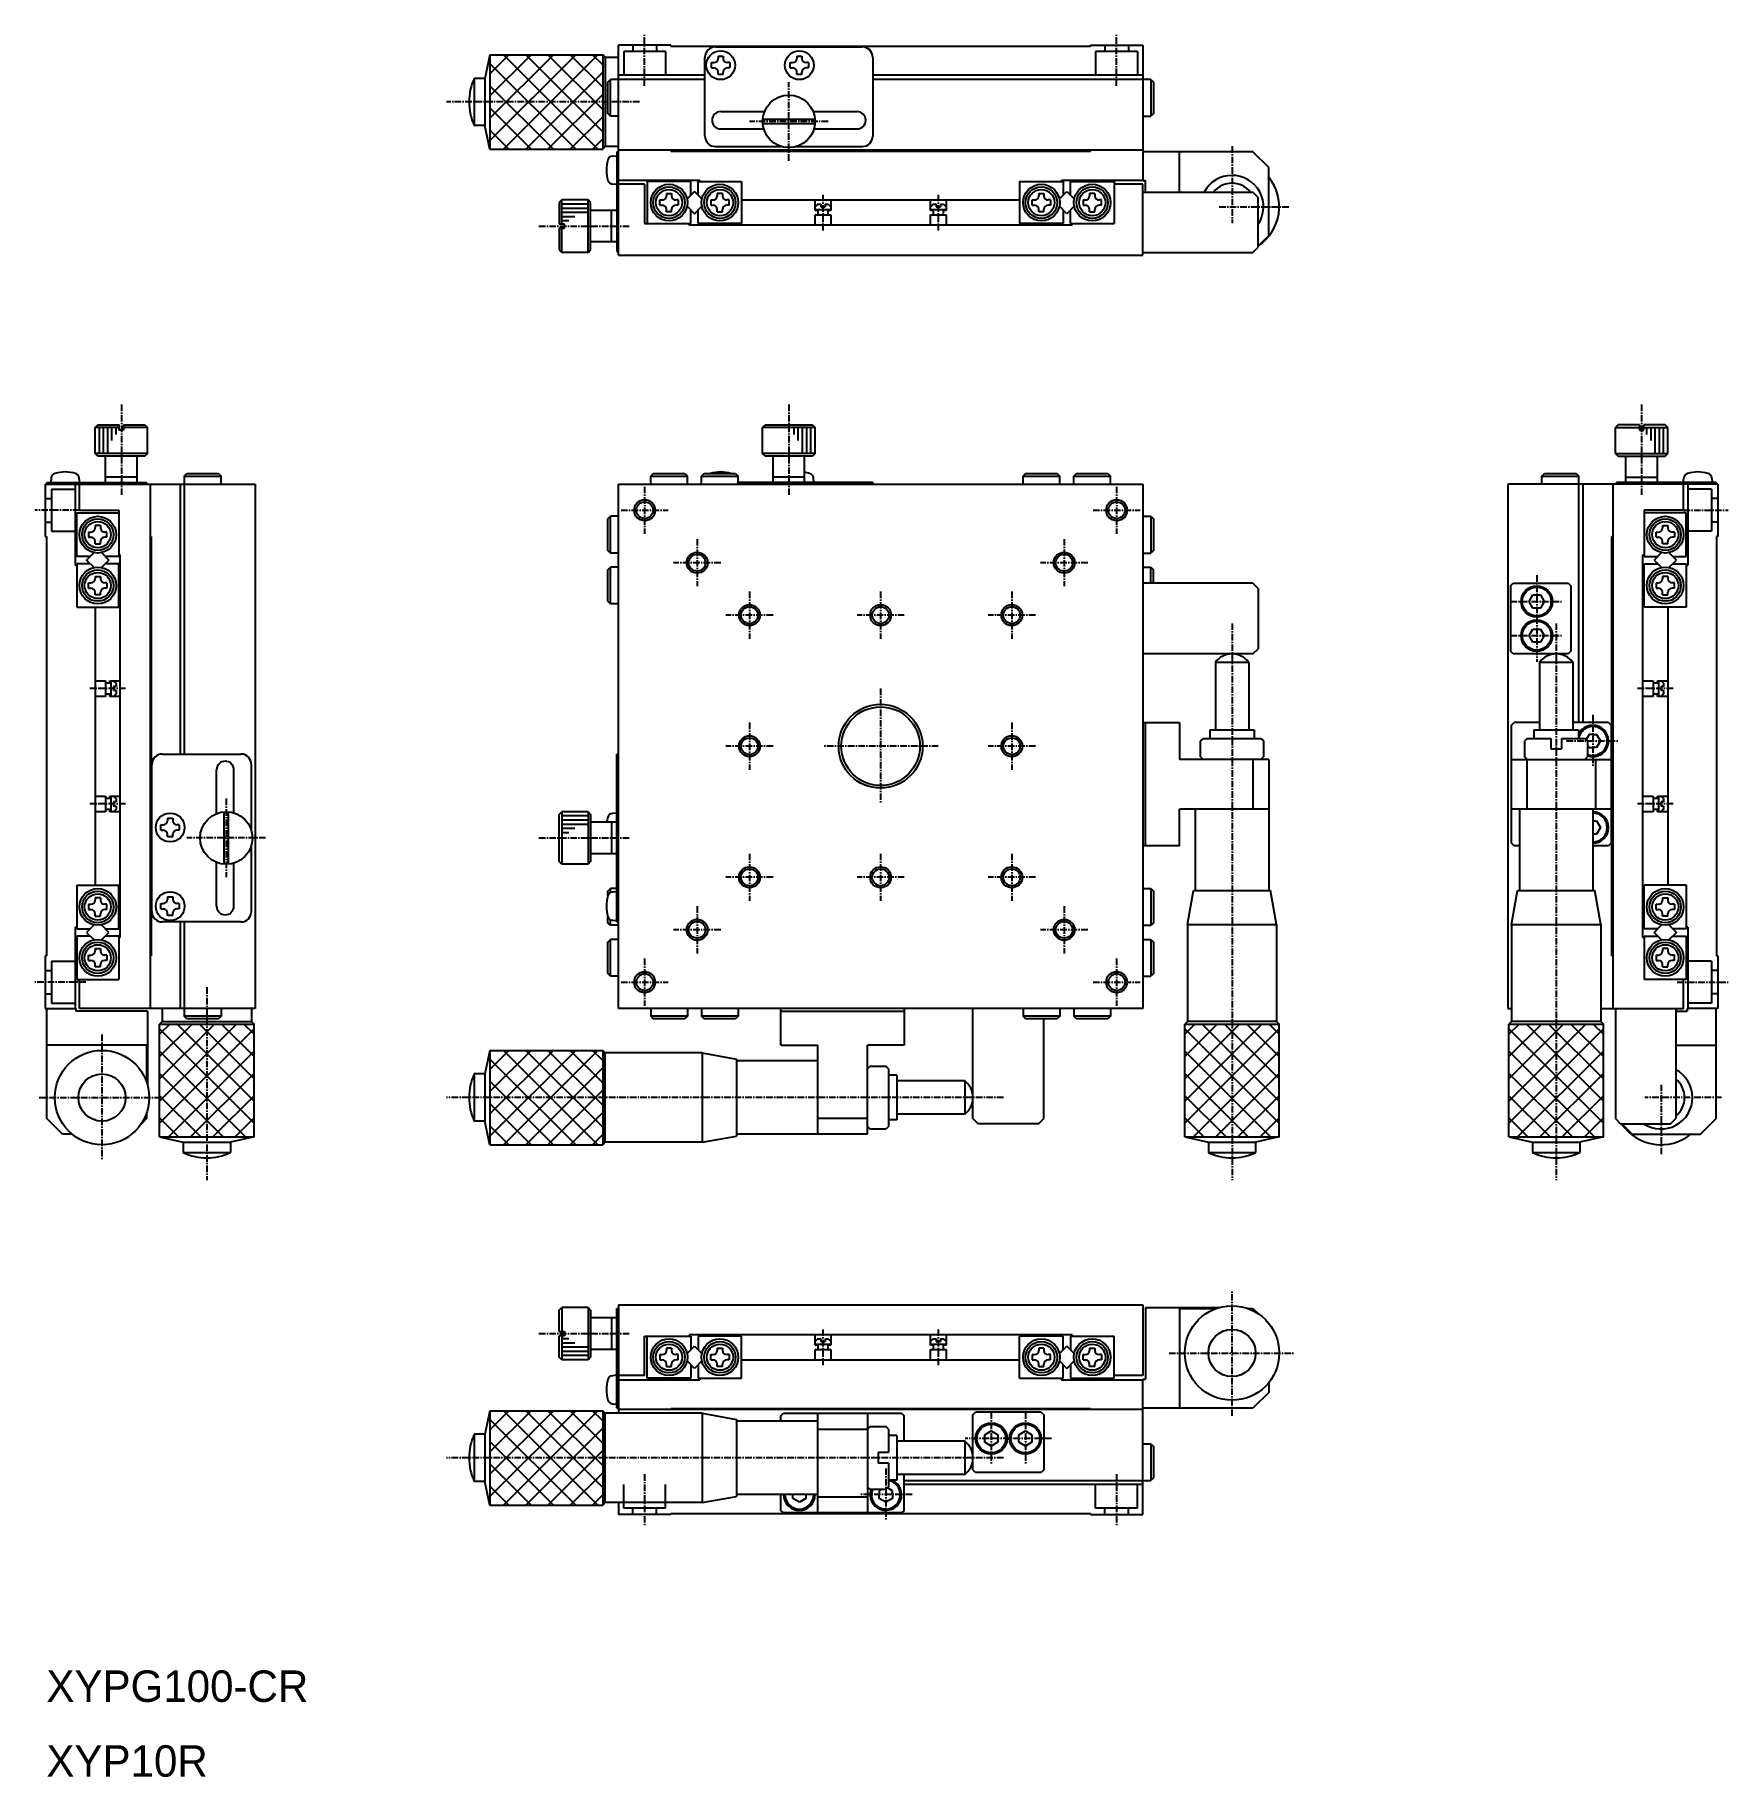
# Model space of a CAD drawing. Extents: x 817 to 1140, y 37 to 369.
import ezdxf

# ---------------------------------------------------------------- set-up
doc = ezdxf.new("R2010")
doc.units = 0
doc.linetypes.add('CENTER', pattern=[2, 1.25, -0.25, 0.25, -0.25])
doc.layers.get('0').update_dxf_attribs({"linetype": 'CONTINUOUS'})
doc.layers.add('CENTER', color=1, linetype='CENTER')

msp = doc.modelspace()

# ---------------------------------------------------------------- texts
at = {"color": 7, "linetype": 'CONTINUOUS'}
for s, p in [('XYPG100-CR', (819.64, 50.95)), ('XYP10R', (819.64, 36.68))]:
    msp.add_text(s, height=6, dxfattribs=at).set_placement(p)

# ---------------------------------------------------------------- linework, layer by layer
at = {"color": 7, "linetype": 'CONTINUOUS'}
for p, q in [((928.72, 326.87), (928.72, 366.87)), ((938.72, 366.87), (928.72, 366.87)), ((938.72, 366.87), (938.72, 366.67)), ((1018.72, 366.67), (938.72, 366.67)), ((947.22, 366.57), (975.22, 366.57)), ((1018.72, 366.87), (1028.72, 366.87)), ((1018.72, 366.67), (1018.72, 366.87)), ((1028.72, 366.87), (1028.72, 341.07)), ((904.22, 365.07), (903.22, 360.57)), ((904.22, 365.07), (925.72, 365.07)), ((926.22, 364.57), (925.72, 365.07)), ((926.22, 364.57), (926.22, 347.57)), ((928.72, 364.57), (926.22, 364.57)), ((945.22, 349.57), (945.22, 364.57)), ((946.47, 362.57), (946.47, 363.57)), ((946.47, 363.57), (946.92, 363.57)), ((946.47, 362.57), (946.92, 362.57)), ((947.72, 364.82), (948.72, 364.82)), ((947.72, 364.82), (947.72, 364.37)), ((948.72, 364.82), (948.72, 364.37)), ((949.97, 363.57), (949.52, 363.57)), ((949.97, 362.57), (949.52, 362.57)), ((949.97, 363.57), (949.97, 362.57)), ((961.47, 362.57), (961.47, 363.57)), ((961.47, 363.57), (961.92, 363.57)), ((961.47, 362.57), (961.92, 362.57)), ((962.72, 364.82), (963.72, 364.82)), ((962.72, 364.82), (962.72, 364.37)), ((963.72, 364.82), (963.72, 364.37)), ((964.97, 363.57), (964.52, 363.57)), ((964.97, 362.57), (964.52, 362.57)), ((964.97, 363.57), (964.97, 362.57)), ((977.22, 364.57), (977.22, 349.57)), ((903.22, 360.57), (901.22, 360.57)), ((903.22, 360.57), (903.22, 351.57)), ((926.72, 359.87), (927.22, 360.37)), ((926.72, 353.87), (926.72, 359.87)), ((945.22, 360.37), (927.22, 360.37)), ((927.22, 353.37), (927.22, 360.37)), ((945.22, 361.17), (928.72, 361.17)), ((947.72, 361.32), (947.72, 361.77)), ((948.72, 361.32), (947.72, 361.32)), ((948.72, 361.32), (948.72, 361.77)), ((962.72, 361.32), (962.72, 361.77)), ((963.72, 361.32), (962.72, 361.32)), ((963.72, 361.32), (963.72, 361.77)), ((1028.72, 361.17), (977.22, 361.17)), ((1030.22, 360.37), (977.22, 360.37)), ((1030.22, 360.37), (1030.22, 353.37)), ((1030.22, 360.37), (1030.72, 359.87)), ((1030.72, 359.87), (1030.72, 353.87)), ((927.22, 353.37), (926.72, 353.87)), ((928.72, 353.37), (927.22, 353.37)), ((948.22, 354.22), (956.58, 354.22)), ((956.24, 352.77), (966.2, 352.77)), ((965.87, 354.22), (974.22, 354.22)), ((1028.72, 353.37), (1030.22, 353.37)), ((1030.72, 353.87), (1030.22, 353.37)), ((903.22, 351.57), (901.22, 351.57)), ((904.22, 347.07), (903.22, 351.57)), ((948.22, 350.92), (956.44, 350.92)), ((956.24, 351.97), (966.2, 351.97)), ((966.01, 350.92), (974.22, 350.92)), ((904.22, 347.07), (925.72, 347.07)), ((926.22, 347.57), (925.72, 347.07)), ((928.72, 347.57), (926.22, 347.57)), ((927.57, 345.74), (928.42, 345.82)), ((928.42, 346.57), (928.72, 346.57)), ((928.42, 346.57), (928.42, 327.57)), ((1028.72, 346.87), (928.72, 346.87)), ((938.72, 346.87), (938.72, 346.67)), ((938.72, 346.67), (1018.72, 346.67)), ((947.22, 347.57), (959.82, 347.57)), ((962.62, 347.57), (975.22, 347.57)), ((1018.72, 346.87), (1018.72, 346.67)), ((1049.72, 346.57), (1028.72, 346.57)), ((1035.72, 338.87), (1035.72, 346.57)), ((1052.72, 343.57), (1049.72, 346.57)), ((1052.72, 330.57), (1052.72, 343.57)), ((928.42, 340.32), (927.57, 340.39)), ((928.72, 341.17), (944.22, 341.17)), ((933.72, 340.37), (928.72, 340.37)), ((933.72, 340.37), (933.72, 332.87)), ((942.52, 340.87), (934.22, 340.87)), ((934.22, 340.87), (934.22, 332.87)), ((943.22, 338.99), (941.8, 337.57)), ((942.52, 338.29), (942.52, 340.87)), ((944.64, 337.57), (943.22, 338.99)), ((943.92, 338.29), (943.92, 340.87)), ((943.92, 340.87), (952.22, 340.87)), ((944.22, 340.87), (944.22, 341.17)), ((952.22, 340.87), (952.22, 332.87)), ((1005.22, 340.87), (1013.52, 340.87)), ((1005.22, 340.87), (1005.22, 332.87)), ((1012.8, 337.57), (1014.22, 338.99)), ((1013.22, 341.17), (1013.22, 340.87)), ((1013.22, 341.17), (1028.72, 341.17)), ((1013.52, 340.87), (1013.52, 338.29)), ((1014.22, 338.99), (1015.64, 337.57)), ((1014.92, 340.87), (1023.22, 340.87)), ((1014.92, 338.29), (1014.92, 340.87)), ((1023.22, 340.87), (1023.22, 332.87)), ((1028.72, 340.37), (1023.22, 340.37)), ((1028.72, 341.07), (1029.22, 341.07)), ((1028.72, 326.87), (1028.72, 340.37)), ((1029.22, 338.87), (1029.22, 341.07)), ((917.92, 337.37), (917.42, 336.87)), ((917.42, 336.87), (917.42, 332.77)), ((922.92, 337.37), (917.92, 337.37)), ((923.42, 336.87), (922.92, 337.37)), ((923.42, 327.87), (923.42, 336.87)), ((936.62, 336.37), (936.62, 337.37)), ((936.62, 337.37), (937.07, 337.37)), ((936.62, 336.37), (937.07, 336.37)), ((937.87, 338.62), (938.87, 338.62)), ((937.87, 338.62), (937.87, 338.17)), ((938.87, 338.62), (938.87, 338.17)), ((940.12, 337.37), (939.67, 337.37)), ((940.12, 336.37), (939.67, 336.37)), ((940.12, 337.37), (940.12, 336.37)), ((941.8, 336.17), (943.22, 334.74)), ((943.22, 334.74), (944.64, 336.17)), ((946.32, 337.37), (946.32, 336.37)), ((946.32, 337.37), (946.77, 337.37)), ((946.32, 336.37), (946.77, 336.37)), ((948.57, 338.62), (947.57, 338.62)), ((947.57, 338.62), (947.57, 338.17)), ((948.57, 338.62), (948.57, 338.17)), ((949.82, 337.37), (949.37, 337.37)), ((949.82, 336.37), (949.37, 336.37)), ((949.82, 336.37), (949.82, 337.37)), ((952.22, 337.37), (1005.22, 337.37)), ((966.22, 335.37), (966.22, 337.37)), ((966.72, 336.57), (966.22, 336.07)), ((966.72, 336.57), (967.32, 336.57)), ((967.32, 336.57), (967.32, 336.07)), ((967.32, 336.07), (968.12, 336.07)), ((968.12, 336.57), (968.72, 336.57)), ((968.12, 336.57), (968.12, 336.07)), ((968.72, 336.57), (969.22, 336.07)), ((969.22, 337.37), (969.22, 335.37)), ((988.22, 335.37), (988.22, 337.37)), ((988.72, 336.57), (988.22, 336.07)), ((988.72, 336.57), (989.32, 336.57)), ((989.32, 336.57), (989.32, 336.07)), ((989.32, 336.07), (990.12, 336.07)), ((990.12, 336.57), (990.72, 336.57)), ((990.12, 336.57), (990.12, 336.07)), ((990.72, 336.57), (991.22, 336.07)), ((991.22, 337.37), (991.22, 335.37)), ((1007.62, 336.37), (1007.62, 337.37)), ((1007.62, 337.37), (1008.07, 337.37)), ((1007.62, 336.37), (1008.07, 336.37)), ((1008.87, 338.62), (1009.87, 338.62)), ((1008.87, 338.62), (1008.87, 338.17)), ((1009.87, 338.62), (1009.87, 338.17)), ((1011.12, 337.37), (1010.67, 337.37)), ((1011.12, 336.37), (1010.67, 336.37)), ((1011.12, 337.37), (1011.12, 336.37)), ((1014.22, 334.74), (1012.8, 336.17)), ((1015.64, 336.17), (1014.22, 334.74)), ((1017.32, 337.37), (1017.32, 336.37)), ((1017.32, 337.37), (1017.77, 337.37)), ((1017.32, 336.37), (1017.77, 336.37)), ((1019.57, 338.62), (1018.57, 338.62)), ((1018.57, 338.62), (1018.57, 338.17)), ((1019.57, 338.62), (1019.57, 338.17)), ((1020.82, 337.37), (1020.37, 337.37)), ((1020.82, 336.37), (1020.37, 336.37)), ((1020.82, 336.37), (1020.82, 337.37)), ((1028.72, 338.87), (1049.72, 338.87)), ((1050.72, 337.87), (1049.72, 338.87)), ((1050.72, 328.37), (1050.72, 337.87)), ((918.42, 332.77), (917.42, 332.77)), ((918.42, 331.97), (918.42, 332.77)), ((928.42, 335.37), (923.42, 335.37)), ((927.42, 329.37), (927.42, 335.37)), ((933.72, 332.87), (942.52, 332.87)), ((937.87, 335.12), (937.87, 335.57)), ((938.87, 335.12), (937.87, 335.12)), ((938.87, 335.12), (938.87, 335.57)), ((942.22, 332.57), (942.22, 332.87)), ((1015.22, 332.57), (942.22, 332.57)), ((942.52, 332.87), (942.52, 335.44)), ((943.92, 332.87), (943.92, 335.44)), ((952.22, 332.87), (943.92, 332.87)), ((947.57, 335.12), (947.57, 335.57)), ((947.57, 335.12), (948.57, 335.12)), ((948.57, 335.12), (948.57, 335.57)), ((966.22, 335.57), (969.22, 335.57)), ((966.72, 335.37), (966.22, 335.37)), ((966.22, 332.57), (966.22, 334.57)), ((966.22, 334.57), (969.22, 334.57)), ((966.72, 335.57), (966.72, 334.57)), ((968.72, 334.57), (968.72, 335.57)), ((969.22, 335.37), (968.72, 335.37)), ((969.22, 334.57), (969.22, 332.57)), ((988.22, 335.57), (991.22, 335.57)), ((988.72, 335.37), (988.22, 335.37)), ((988.22, 332.57), (988.22, 334.57)), ((988.22, 334.57), (991.22, 334.57)), ((988.72, 335.57), (988.72, 334.57)), ((990.72, 334.57), (990.72, 335.57)), ((991.22, 335.37), (990.72, 335.37)), ((991.22, 334.57), (991.22, 332.57)), ((1013.52, 332.87), (1005.22, 332.87)), ((1008.87, 335.12), (1008.87, 335.57)), ((1009.87, 335.12), (1008.87, 335.12)), ((1009.87, 335.12), (1009.87, 335.57)), ((1013.52, 335.44), (1013.52, 332.87)), ((1014.92, 332.87), (1014.92, 335.44)), ((1014.92, 332.87), (1023.22, 332.87)), ((1015.22, 332.57), (1015.22, 332.87)), ((1018.57, 335.12), (1018.57, 335.57)), ((1018.57, 335.12), (1019.57, 335.12)), ((1019.57, 335.12), (1019.57, 335.57)), ((917.42, 331.97), (918.42, 331.97)), ((917.42, 331.97), (917.42, 327.87)), ((928.42, 329.37), (923.42, 329.37)), ((1050.72, 328.57), (1052.72, 330.57)), ((917.42, 327.87), (917.92, 327.37)), ((922.92, 327.37), (917.92, 327.37)), ((922.92, 327.37), (923.42, 327.87)), ((928.42, 327.57), (928.72, 327.57)), ((928.72, 326.87), (1028.72, 326.87)), ((1028.72, 327.37), (1049.72, 327.37)), ((1049.72, 327.37), (1050.72, 328.37)), ((828.94, 294), (829.44, 294.5)), ((828.94, 289), (828.94, 294)), ((829.44, 294.5), (833.54, 294.5)), ((833.54, 293.5), (833.54, 294.5)), ((834.34, 293.5), (833.54, 293.5)), ((834.34, 294.5), (834.34, 293.5)), ((834.34, 294.5), (838.44, 294.5)), ((838.44, 294.5), (838.94, 294)), ((838.94, 289), (838.94, 294)), ((956.22, 294), (956.72, 294.5)), ((956.22, 289), (956.22, 294)), ((956.72, 294.5), (965.72, 294.5)), ((965.72, 294.5), (966.22, 294)), ((966.22, 289), (966.22, 294)), ((1119.33, 294.5), (1118.83, 294)), ((1118.83, 289), (1118.83, 294)), ((1123.43, 294.5), (1119.33, 294.5)), ((1123.43, 294.5), (1123.43, 293.5)), ((1123.43, 293.5), (1124.23, 293.5)), ((1124.23, 293.5), (1124.23, 294.5)), ((1128.33, 294.5), (1124.23, 294.5)), ((1128.83, 294), (1128.33, 294.5)), ((1128.83, 289), (1128.83, 294)), ((829.44, 288.5), (828.94, 289)), ((838.44, 288.5), (829.44, 288.5)), ((830.94, 283.5), (830.94, 288.5)), ((836.94, 283.5), (836.94, 288.5)), ((838.94, 289), (838.44, 288.5)), ((956.72, 288.5), (956.22, 289)), ((965.72, 288.5), (956.72, 288.5)), ((958.22, 283.5), (958.22, 288.5)), ((964.22, 283.5), (964.22, 288.5)), ((966.22, 289), (965.72, 288.5)), ((1118.83, 289), (1119.33, 288.5)), ((1119.33, 288.5), (1128.33, 288.5)), ((1120.83, 283.5), (1120.83, 288.5)), ((1126.83, 283.5), (1126.83, 288.5)), ((1128.33, 288.5), (1128.83, 289)), ((819.44, 283.2), (859.44, 283.2)), ((819.44, 283.2), (819.44, 273.2)), ((819.74, 283.5), (819.74, 283.2)), ((819.74, 283.5), (838.74, 283.5)), ((820.57, 284.35), (820.49, 283.5)), ((825.14, 283.2), (825.14, 267.7)), ((825.99, 283.5), (825.92, 284.35)), ((825.94, 278.2), (825.94, 283.2)), ((836.94, 284.5), (830.94, 284.5)), ((838.74, 283.5), (838.74, 283.2)), ((839.44, 283.2), (839.44, 183.2)), ((845.14, 283.2), (845.14, 231.7)), ((845.94, 284.7), (846.44, 285.2)), ((845.94, 284.7), (845.94, 231.7)), ((845.94, 284.7), (852.94, 284.7)), ((846.44, 285.2), (852.44, 285.2)), ((852.44, 285.2), (852.94, 284.7)), ((852.94, 283.2), (852.94, 284.7)), ((859.44, 283.2), (859.44, 183.2)), ((928.72, 183.2), (928.72, 283.2)), ((928.72, 283.2), (1028.72, 283.2)), ((934.87, 284.7), (935.37, 285.2)), ((934.87, 284.7), (941.87, 284.7)), ((934.87, 283.2), (934.87, 284.7)), ((935.37, 285.2), (941.37, 285.2)), ((941.37, 285.2), (941.87, 284.7)), ((941.87, 283.2), (941.87, 284.7)), ((944.57, 284.7), (945.07, 285.2)), ((944.57, 284.7), (951.57, 284.7)), ((944.57, 283.2), (944.57, 284.7)), ((945.07, 285.2), (951.07, 285.2)), ((951.07, 285.2), (951.57, 284.7)), ((951.57, 283.2), (951.57, 284.7)), ((977.22, 283.5), (951.57, 283.5)), ((964.22, 284.5), (958.22, 284.5)), ((965.97, 283.5), (965.9, 284.35)), ((977.22, 283.5), (977.22, 283.2)), ((1005.87, 284.7), (1006.37, 285.2)), ((1005.87, 284.7), (1012.87, 284.7)), ((1005.87, 283.2), (1005.87, 284.7)), ((1006.37, 285.2), (1012.37, 285.2)), ((1012.37, 285.2), (1012.87, 284.7)), ((1012.87, 283.2), (1012.87, 284.7)), ((1015.57, 284.7), (1016.07, 285.2)), ((1015.57, 284.7), (1022.57, 284.7)), ((1015.57, 283.2), (1015.57, 284.7)), ((1016.07, 285.2), (1022.07, 285.2)), ((1022.07, 285.2), (1022.57, 284.7)), ((1022.57, 283.2), (1022.57, 284.7)), ((1028.72, 283.2), (1028.72, 183.2)), ((1098.33, 283.2), (1098.33, 183.2)), ((1138.33, 283.2), (1098.33, 283.2)), ((1104.83, 284.7), (1105.33, 285.2)), ((1104.83, 284.7), (1111.83, 284.7)), ((1104.83, 283.2), (1104.83, 284.7)), ((1105.33, 285.2), (1111.33, 285.2)), ((1111.33, 285.2), (1111.83, 284.7)), ((1111.83, 237.7), (1111.83, 284.7)), ((1112.63, 283.2), (1112.63, 237.7)), ((1118.33, 283.2), (1118.33, 183.2)), ((1119.03, 283.5), (1119.03, 283.2)), ((1138.03, 283.5), (1119.03, 283.5)), ((1120.83, 284.5), (1126.83, 284.5)), ((1131.78, 283.5), (1131.85, 284.35)), ((1131.83, 278.2), (1131.83, 283.2)), ((1132.63, 283.2), (1132.63, 267.7)), ((1137.2, 284.35), (1137.28, 283.5)), ((1138.03, 283.5), (1138.03, 283.2)), ((1138.33, 283.2), (1138.33, 273.2)), ((825.44, 269.4), (825.44, 277.7)), ((825.44, 277.7), (833.44, 277.7)), ((825.94, 278.2), (833.44, 278.2)), ((833.44, 278.2), (833.44, 269.4)), ((926.72, 276.55), (927.22, 277.05)), ((926.72, 270.55), (926.72, 276.55)), ((927.22, 270.05), (927.22, 277.05)), ((928.72, 277.05), (927.22, 277.05)), ((1028.72, 277.05), (1030.22, 277.05)), ((1030.22, 277.05), (1030.22, 270.05)), ((1030.22, 277.05), (1030.72, 276.55)), ((1030.72, 276.55), (1030.72, 270.55)), ((1131.83, 278.2), (1124.33, 278.2)), ((1124.33, 278.2), (1124.33, 269.4)), ((1132.33, 277.7), (1124.33, 277.7)), ((1132.33, 269.4), (1132.33, 277.7)), ((819.44, 273.2), (819.64, 273.2)), ((819.64, 273.2), (819.64, 193.2)), ((827.69, 274.05), (827.69, 273.05)), ((827.69, 274.05), (828.14, 274.05)), ((827.69, 273.05), (828.14, 273.05)), ((829.94, 275.3), (828.94, 275.3)), ((828.94, 275.3), (828.94, 274.85)), ((829.94, 275.3), (829.94, 274.85)), ((831.19, 274.05), (830.74, 274.05)), ((831.19, 273.05), (830.74, 273.05)), ((831.19, 273.05), (831.19, 274.05)), ((839.64, 273.2), (839.44, 273.2)), ((839.64, 273.2), (839.64, 193.2)), ((1118.33, 273.2), (1118.13, 273.2)), ((1118.13, 193.2), (1118.13, 273.2)), ((1126.58, 273.05), (1126.58, 274.05)), ((1126.58, 274.05), (1127.03, 274.05)), ((1126.58, 273.05), (1127.03, 273.05)), ((1127.83, 275.3), (1128.83, 275.3)), ((1127.83, 275.3), (1127.83, 274.85)), ((1128.83, 275.3), (1128.83, 274.85)), ((1130.08, 274.05), (1129.63, 274.05)), ((1130.08, 273.05), (1129.63, 273.05)), ((1130.08, 274.05), (1130.08, 273.05)), ((1138.13, 273.2), (1138.13, 193.2)), ((1138.33, 273.2), (1138.13, 273.2)), ((828.02, 269.4), (825.44, 269.4)), ((827.32, 268.7), (828.74, 270.12)), ((828.94, 271.8), (828.94, 272.25)), ((828.94, 271.8), (829.94, 271.8)), ((829.94, 271.8), (829.94, 272.25)), ((830.14, 270.12), (831.56, 268.7)), ((833.44, 269.4), (830.86, 269.4)), ((833.74, 269.7), (833.44, 269.7)), ((833.74, 196.7), (833.74, 269.7)), ((927.22, 270.05), (926.72, 270.55)), ((928.72, 270.05), (927.22, 270.05)), ((1028.72, 270.05), (1030.22, 270.05)), ((1030.72, 270.55), (1030.22, 270.05)), ((1124.03, 269.7), (1124.33, 269.7)), ((1124.03, 196.7), (1124.03, 269.7)), ((1124.33, 269.4), (1126.91, 269.4)), ((1127.63, 270.12), (1126.21, 268.7)), ((1127.83, 271.8), (1127.83, 272.25)), ((1128.83, 271.8), (1127.83, 271.8)), ((1128.83, 271.8), (1128.83, 272.25)), ((1130.45, 268.7), (1129.03, 270.12)), ((1129.75, 269.4), (1132.33, 269.4)), ((825.44, 267.7), (825.14, 267.7)), ((828.02, 268), (825.44, 268)), ((825.44, 268), (825.44, 259.7)), ((828.74, 267.28), (827.32, 268.7)), ((831.56, 268.7), (830.14, 267.28)), ((833.44, 268), (830.86, 268)), ((833.44, 259.7), (833.44, 268)), ((926.72, 266.85), (927.22, 267.35)), ((926.72, 260.85), (926.72, 266.85)), ((927.22, 260.35), (927.22, 267.35)), ((928.72, 267.35), (927.22, 267.35)), ((1028.72, 267.35), (1030.22, 267.35)), ((1030.22, 264.3), (1030.22, 267.35)), ((1030.22, 267.35), (1030.72, 266.85)), ((1030.72, 264.3), (1030.72, 266.85)), ((1124.33, 268), (1126.91, 268)), ((1124.33, 259.7), (1124.33, 268)), ((1126.21, 268.7), (1127.63, 267.28)), ((1129.03, 267.28), (1130.45, 268.7)), ((1129.75, 268), (1132.33, 268)), ((1132.33, 268), (1132.33, 259.7)), ((1132.33, 267.7), (1132.63, 267.7)), ((827.69, 263.35), (827.69, 264.35)), ((827.69, 264.35), (828.14, 264.35)), ((827.69, 263.35), (828.14, 263.35)), ((828.94, 265.6), (829.94, 265.6)), ((828.94, 265.6), (828.94, 265.15)), ((828.94, 262.1), (828.94, 262.55)), ((829.94, 265.6), (829.94, 265.15)), ((829.94, 262.1), (829.94, 262.55)), ((831.19, 264.35), (830.74, 264.35)), ((831.19, 263.35), (830.74, 263.35)), ((831.19, 264.35), (831.19, 263.35)), ((1049.72, 264.3), (1028.72, 264.3)), ((1050.72, 263.3), (1049.72, 264.3)), ((1050.72, 263.3), (1050.72, 251.8)), ((1098.83, 263.8), (1099.33, 264.3)), ((1098.83, 263.8), (1098.83, 251.3)), ((1099.33, 264.3), (1109.83, 264.3)), ((1109.83, 264.3), (1110.33, 263.8)), ((1110.33, 263.8), (1110.33, 251.3)), ((1126.58, 264.35), (1126.58, 263.35)), ((1126.58, 264.35), (1127.03, 264.35)), ((1126.58, 263.35), (1127.03, 263.35)), ((1128.83, 265.6), (1127.83, 265.6)), ((1127.83, 265.6), (1127.83, 265.15)), ((1127.83, 262.1), (1127.83, 262.55)), ((1128.83, 265.6), (1128.83, 265.15)), ((1128.83, 262.1), (1128.83, 262.55)), ((1130.08, 264.35), (1129.63, 264.35)), ((1130.08, 263.35), (1129.63, 263.35)), ((1130.08, 263.35), (1130.08, 264.35)), ((825.44, 259.7), (833.44, 259.7)), ((829.94, 262.1), (828.94, 262.1)), ((828.94, 259.7), (828.94, 206.7)), ((927.22, 260.35), (926.72, 260.85)), ((928.72, 260.35), (927.22, 260.35)), ((1102.38, 260.8), (1103.11, 262.05)), ((1103.11, 259.55), (1102.38, 260.8)), ((1103.11, 262.05), (1104.55, 262.05)), ((1104.55, 259.55), (1103.11, 259.55)), ((1104.55, 262.05), (1105.27, 260.8)), ((1105.27, 260.8), (1104.55, 259.55)), ((1132.33, 259.7), (1124.33, 259.7)), ((1127.83, 262.1), (1128.83, 262.1)), ((1128.83, 259.7), (1128.83, 206.7)), ((1102.38, 254.3), (1103.11, 255.55)), ((1103.11, 253.05), (1102.38, 254.3)), ((1103.11, 255.55), (1104.55, 255.55)), ((1104.55, 253.05), (1103.11, 253.05)), ((1104.55, 255.55), (1105.27, 254.3)), ((1105.27, 254.3), (1104.55, 253.05)), ((1049.72, 250.8), (1028.72, 250.8)), ((1042.55, 249.23), (1042.55, 236.3)), ((1048.9, 249.23), (1048.9, 236.3)), ((1049.72, 250.8), (1050.72, 251.8)), ((1099.33, 250.8), (1098.83, 251.3)), ((1109.83, 250.8), (1099.33, 250.8)), ((1104.35, 249.23), (1104.35, 236.3)), ((1110.33, 251.3), (1109.83, 250.8)), ((1110.7, 249.23), (1110.7, 236.3)), ((828.94, 245.7), (830.94, 245.7)), ((830.94, 242.7), (828.94, 242.7)), ((830.94, 245.7), (830.94, 242.7)), ((831.94, 245.2), (830.94, 245.2)), ((830.94, 243.2), (831.94, 243.2)), ((831.74, 245.2), (831.74, 245.7)), ((831.74, 245.7), (833.74, 245.7)), ((831.74, 242.7), (831.74, 243.2)), ((833.74, 242.7), (831.74, 242.7)), ((831.94, 245.7), (831.94, 242.7)), ((832.94, 245.2), (832.44, 245.7)), ((832.94, 244.6), (832.44, 244.6)), ((832.44, 244.6), (832.44, 243.8)), ((832.94, 243.8), (832.44, 243.8)), ((832.94, 243.2), (832.44, 242.7)), ((832.94, 245.2), (832.94, 244.6)), ((832.94, 243.8), (832.94, 243.2)), ((1124.03, 245.7), (1126.03, 245.7)), ((1126.03, 242.7), (1124.03, 242.7)), ((1126.03, 245.7), (1126.03, 242.7)), ((1127.03, 245.2), (1126.03, 245.2)), ((1126.03, 243.2), (1127.03, 243.2)), ((1126.83, 245.2), (1126.83, 245.7)), ((1126.83, 245.7), (1128.83, 245.7)), ((1126.83, 242.7), (1126.83, 243.2)), ((1128.83, 242.7), (1126.83, 242.7)), ((1127.03, 245.7), (1127.03, 242.7)), ((1128.03, 245.2), (1127.53, 245.7)), ((1128.03, 244.6), (1127.53, 244.6)), ((1127.53, 244.6), (1127.53, 243.8)), ((1128.03, 243.8), (1127.53, 243.8)), ((1128.03, 243.2), (1127.53, 242.7)), ((1128.03, 245.2), (1128.03, 244.6)), ((1128.03, 243.8), (1128.03, 243.2)), ((1028.72, 237.7), (1035.72, 237.7)), ((1029.22, 214.2), (1029.22, 237.7)), ((1035.72, 237.7), (1035.72, 230.7)), ((1041.47, 236.3), (1041.47, 234.7)), ((1041.47, 236.3), (1049.97, 236.3)), ((1049.97, 236.3), (1049.97, 234.7)), ((1099.03, 237.2), (1099.53, 237.7)), ((1099.03, 214.7), (1099.03, 237.2)), ((1104.35, 237.7), (1099.53, 237.7)), ((1103.28, 236.3), (1103.28, 234.7)), ((1103.28, 236.3), (1111.78, 236.3)), ((1117.53, 237.7), (1110.7, 237.7)), ((1111.78, 236.3), (1111.78, 234.7)), ((1117.53, 237.7), (1118.03, 237.2)), ((1118.03, 237.2), (1118.03, 214.7)), ((1040.22, 234.7), (1039.72, 234.2)), ((1039.72, 231.2), (1039.72, 234.2)), ((1040.22, 234.7), (1051.22, 234.7)), ((1051.22, 234.7), (1051.72, 234.2)), ((1051.72, 234.2), (1051.72, 231.2)), ((1102.03, 234.7), (1101.53, 234.2)), ((1101.53, 231.2), (1101.53, 234.2)), ((1102.03, 234.7), (1106.53, 234.7)), ((1106.53, 234.7), (1106.53, 232.7)), ((1106.53, 232.7), (1108.53, 232.7)), ((1108.53, 234.7), (1113.03, 234.7)), ((1108.53, 234.7), (1108.53, 232.7)), ((1113.03, 234.7), (1113.53, 234.2)), ((1113.81, 235.45), (1113.25, 234.48)), ((1113.53, 234.2), (1113.53, 231.2)), ((1113.53, 233.43), (1113.81, 232.95)), ((1114.53, 235.45), (1113.81, 235.45)), ((1113.81, 232.95), (1114.53, 232.95)), ((1114.53, 235.45), (1115.25, 235.45)), ((1115.25, 232.95), (1114.53, 232.95)), ((1115.25, 235.45), (1115.97, 234.2)), ((1115.97, 234.2), (1115.25, 232.95)), ((839.74, 201.7), (839.74, 229.7)), ((841.74, 231.7), (856.74, 231.7)), ((858.74, 217.1), (858.74, 229.7)), ((928.42, 199.7), (928.42, 231.7)), ((928.42, 231.7), (928.72, 231.7)), ((1052.72, 230.7), (1035.72, 230.7)), ((1039.72, 231.2), (1040.22, 230.7)), ((1049.72, 230.7), (1049.72, 221.2)), ((1051.22, 230.7), (1051.72, 231.2)), ((1052.72, 230.7), (1052.72, 221.2)), ((1099.03, 230.7), (1118.03, 230.7)), ((1101.53, 231.2), (1102.03, 230.7)), ((1102.03, 221.2), (1102.03, 230.7)), ((1113.03, 230.7), (1113.53, 231.2)), ((1115.03, 230.7), (1115.03, 221.2)), ((852.09, 220.35), (852.09, 228.7)), ((855.39, 220.49), (855.39, 228.7)), ((828.94, 223.7), (830.94, 223.7)), ((830.94, 223.7), (830.94, 220.7)), ((831.94, 223.2), (830.94, 223.2)), ((831.74, 223.2), (831.74, 223.7)), ((831.74, 223.7), (833.74, 223.7)), ((831.94, 223.7), (831.94, 220.7)), ((832.94, 223.2), (832.44, 223.7)), ((832.94, 223.2), (832.94, 222.6)), ((1124.03, 223.7), (1126.03, 223.7)), ((1126.03, 223.7), (1126.03, 220.7)), ((1127.03, 223.2), (1126.03, 223.2)), ((1126.83, 223.2), (1126.83, 223.7)), ((1126.83, 223.7), (1128.83, 223.7)), ((1127.03, 223.7), (1127.03, 220.7)), ((1128.03, 223.2), (1127.53, 223.7)), ((1128.03, 223.2), (1128.03, 222.6)), ((830.94, 220.7), (828.94, 220.7)), ((830.94, 221.2), (831.94, 221.2)), ((831.74, 220.7), (831.74, 221.2)), ((833.74, 220.7), (831.74, 220.7)), ((832.94, 222.6), (832.44, 222.6)), ((832.44, 222.6), (832.44, 221.8)), ((832.94, 221.8), (832.44, 221.8)), ((832.94, 221.2), (832.44, 220.7)), ((832.94, 221.8), (832.94, 221.2)), ((842.74, 219.45), (843.74, 219.45)), ((842.74, 219.45), (842.74, 219)), ((843.74, 219.45), (843.74, 219)), ((853.54, 210.72), (853.54, 220.68)), ((854.34, 210.72), (854.34, 220.68)), ((917.42, 220.2), (917.92, 220.7)), ((917.42, 211.2), (917.42, 220.2)), ((922.92, 220.7), (917.92, 220.7)), ((922.92, 220.7), (923.42, 220.2)), ((923.42, 220.2), (923.42, 211.2)), ((928.42, 220.45), (927.57, 220.38)), ((1035.72, 214.2), (1035.72, 221.2)), ((1052.72, 221.2), (1035.72, 221.2)), ((1038.72, 221.2), (1038.72, 205.7)), ((1052.72, 221.2), (1052.72, 205.7)), ((1118.03, 221.2), (1099.03, 221.2)), ((1100.53, 221.2), (1100.53, 205.7)), ((1114.53, 221.2), (1114.53, 205.7)), ((1126.03, 220.7), (1124.03, 220.7)), ((1126.03, 221.2), (1127.03, 221.2)), ((1126.83, 220.7), (1126.83, 221.2)), ((1128.83, 220.7), (1126.83, 220.7)), ((1128.03, 222.6), (1127.53, 222.6)), ((1127.53, 222.6), (1127.53, 221.8)), ((1128.03, 221.8), (1127.53, 221.8)), ((1128.03, 221.2), (1127.53, 220.7)), ((1128.03, 221.8), (1128.03, 221.2)), ((841.49, 217.2), (841.49, 218.2)), ((841.49, 218.2), (841.94, 218.2)), ((841.49, 217.2), (841.94, 217.2)), ((842.74, 215.95), (842.74, 216.4)), ((843.74, 215.95), (843.74, 216.4)), ((844.99, 218.2), (844.54, 218.2)), ((844.99, 217.2), (844.54, 217.2)), ((844.99, 218.2), (844.99, 217.2)), ((928.42, 218.7), (923.42, 218.7)), ((927.42, 218.7), (927.42, 212.7)), ((1114.53, 218.95), (1115.25, 218.95)), ((1115.25, 216.45), (1114.53, 216.45)), ((1115.25, 218.95), (1115.97, 217.7)), ((1115.97, 217.7), (1115.25, 216.45)), ((843.74, 215.95), (842.74, 215.95)), ((858.74, 201.7), (858.74, 214.3)), ((928.42, 212.7), (923.42, 212.7)), ((1035.72, 214.2), (1028.72, 214.2)), ((1099.53, 214.2), (1099.03, 214.7)), ((1100.53, 214.2), (1099.53, 214.2)), ((1117.53, 214.2), (1114.53, 214.2)), ((1118.03, 214.7), (1117.53, 214.2)), ((852.09, 202.7), (852.09, 211.06)), ((855.39, 202.7), (855.39, 210.92)), ((917.92, 210.7), (917.42, 211.2)), ((922.92, 210.7), (917.92, 210.7)), ((923.42, 211.2), (922.92, 210.7)), ((825.44, 206.7), (825.44, 198.4)), ((825.44, 206.7), (833.44, 206.7)), ((833.44, 198.4), (833.44, 206.7)), ((926.72, 205.55), (927.22, 206.05)), ((928.42, 206.05), (927.22, 206.05)), ((927.22, 205.28), (927.22, 206.05)), ((1028.72, 206.05), (1030.22, 206.05)), ((1030.22, 206.05), (1030.22, 199.05)), ((1030.22, 206.05), (1030.72, 205.55)), ((1124.33, 198.4), (1124.33, 206.7)), ((1132.33, 206.7), (1124.33, 206.7)), ((1132.33, 206.7), (1132.33, 198.4)), ((827.69, 203.05), (827.69, 202.05)), ((827.69, 203.05), (828.14, 203.05)), ((829.94, 204.3), (828.94, 204.3)), ((828.94, 204.3), (828.94, 203.85)), ((829.94, 204.3), (829.94, 203.85)), ((831.19, 203.05), (830.74, 203.05)), ((831.19, 202.05), (831.19, 203.05)), ((841.49, 202.2), (841.49, 203.2)), ((841.49, 203.2), (841.94, 203.2)), ((842.74, 204.45), (843.74, 204.45)), ((842.74, 204.45), (842.74, 204)), ((843.74, 204.45), (843.74, 204)), ((844.99, 203.2), (844.54, 203.2)), ((844.99, 203.2), (844.99, 202.2)), ((926.72, 204.72), (926.72, 205.55)), ((928.42, 205.45), (927.57, 205.38)), ((1030.72, 205.55), (1030.72, 199.55)), ((1037.22, 199.2), (1038.37, 205.7)), ((1038.37, 205.7), (1053.07, 205.7)), ((1054.22, 199.2), (1053.07, 205.7)), ((1099.03, 199.2), (1100.17, 205.7)), ((1100.17, 205.7), (1114.88, 205.7)), ((1116.03, 199.2), (1114.88, 205.7)), ((1126.58, 202.05), (1126.58, 203.05)), ((1126.58, 203.05), (1127.03, 203.05)), ((1127.83, 204.3), (1128.83, 204.3)), ((1127.83, 204.3), (1127.83, 203.85)), ((1128.83, 204.3), (1128.83, 203.85)), ((1130.08, 203.05), (1129.63, 203.05)), ((1130.08, 203.05), (1130.08, 202.05)), ((827.69, 202.05), (828.14, 202.05)), ((828.94, 200.8), (828.94, 201.25)), ((828.94, 200.8), (829.94, 200.8)), ((829.94, 200.8), (829.94, 201.25)), ((831.19, 202.05), (830.74, 202.05)), ((841.49, 202.2), (841.94, 202.2)), ((856.74, 199.7), (841.74, 199.7)), ((842.74, 200.95), (842.74, 201.4)), ((843.74, 200.95), (842.74, 200.95)), ((843.74, 200.95), (843.74, 201.4)), ((844.99, 202.2), (844.54, 202.2)), ((845.14, 199.7), (845.14, 183.2)), ((845.94, 199.7), (845.94, 181.7)), ((926.72, 199.55), (926.72, 200.68)), ((927.22, 199.05), (926.72, 199.55)), ((927.22, 199.05), (927.22, 200.12)), ((927.57, 200.02), (928.42, 199.95)), ((928.42, 199.7), (928.72, 199.7)), ((1030.72, 199.55), (1030.22, 199.05)), ((1126.58, 202.05), (1127.03, 202.05)), ((1127.83, 200.8), (1127.83, 201.25)), ((1128.83, 200.8), (1127.83, 200.8)), ((1128.83, 200.8), (1128.83, 201.25)), ((1130.08, 202.05), (1129.63, 202.05)), ((825.14, 198.7), (825.44, 198.7)), ((825.14, 198.7), (825.14, 183.2)), ((825.44, 198.4), (828.02, 198.4)), ((825.44, 197), (825.44, 188.7)), ((828.02, 197), (825.44, 197)), ((828.74, 199.12), (827.32, 197.7)), ((827.32, 197.7), (828.74, 196.28)), ((831.56, 197.7), (830.14, 199.12)), ((830.14, 196.28), (831.56, 197.7)), ((830.86, 198.4), (833.44, 198.4)), ((833.44, 197), (830.86, 197)), ((833.44, 197), (833.44, 188.7)), ((833.74, 196.7), (833.44, 196.7)), ((926.72, 195.85), (927.22, 196.35)), ((928.72, 199.05), (927.22, 199.05)), ((927.22, 189.35), (927.22, 196.35)), ((928.72, 196.35), (927.22, 196.35)), ((1028.72, 199.05), (1030.22, 199.05)), ((1028.72, 196.35), (1030.22, 196.35)), ((1030.22, 196.35), (1030.22, 189.35)), ((1030.22, 196.35), (1030.72, 195.85)), ((1037.22, 199.2), (1037.22, 180.7)), ((1037.22, 199.2), (1054.22, 199.2)), ((1054.22, 199.2), (1054.22, 180.7)), ((1099.03, 199.2), (1099.03, 180.7)), ((1099.03, 199.2), (1116.03, 199.2)), ((1116.03, 199.2), (1116.03, 180.7)), ((1124.03, 196.7), (1124.33, 196.7)), ((1126.91, 198.4), (1124.33, 198.4)), ((1124.33, 197), (1124.33, 188.7)), ((1124.33, 197), (1126.91, 197)), ((1126.21, 197.7), (1127.63, 199.12)), ((1127.63, 196.28), (1126.21, 197.7)), ((1129.03, 199.12), (1130.45, 197.7)), ((1130.45, 197.7), (1129.03, 196.28)), ((1132.33, 198.4), (1129.75, 198.4)), ((1129.75, 197), (1132.33, 197)), ((1132.63, 198.7), (1132.33, 198.7)), ((1132.33, 197), (1132.33, 188.7)), ((1132.63, 198.7), (1132.63, 183.2)), ((819.44, 193.2), (819.44, 183.2)), ((819.44, 193.2), (819.64, 193.2)), ((827.69, 192.35), (827.69, 193.35)), ((827.69, 193.35), (828.14, 193.35)), ((828.94, 194.6), (829.94, 194.6)), ((828.94, 194.6), (828.94, 194.15)), ((829.94, 194.6), (829.94, 194.15)), ((831.19, 193.35), (830.74, 193.35)), ((831.19, 193.35), (831.19, 192.35)), ((839.44, 193.2), (839.64, 193.2)), ((926.72, 189.85), (926.72, 195.85)), ((1030.72, 195.85), (1030.72, 189.85)), ((1118.13, 193.2), (1118.33, 193.2)), ((1126.58, 193.35), (1126.58, 192.35)), ((1126.58, 193.35), (1127.03, 193.35)), ((1128.83, 194.6), (1127.83, 194.6)), ((1127.83, 194.6), (1127.83, 194.15)), ((1128.83, 194.6), (1128.83, 194.15)), ((1130.08, 193.35), (1129.63, 193.35)), ((1130.08, 192.35), (1130.08, 193.35)), ((1138.33, 193.2), (1138.13, 193.2)), ((1138.33, 193.2), (1138.33, 183.2)), ((827.69, 192.35), (828.14, 192.35)), ((828.94, 191.1), (828.94, 191.55)), ((829.94, 191.1), (828.94, 191.1)), ((829.94, 191.1), (829.94, 191.55)), ((831.19, 192.35), (830.74, 192.35)), ((927.22, 189.35), (926.72, 189.85)), ((1030.72, 189.85), (1030.22, 189.35)), ((1126.58, 192.35), (1127.03, 192.35)), ((1127.83, 191.1), (1127.83, 191.55)), ((1127.83, 191.1), (1128.83, 191.1)), ((1128.83, 191.1), (1128.83, 191.55)), ((1130.08, 192.35), (1129.63, 192.35)), ((825.44, 188.7), (833.44, 188.7)), ((825.94, 183.2), (825.94, 188.7)), ((928.72, 189.35), (927.22, 189.35)), ((1028.72, 189.35), (1030.22, 189.35)), ((1132.33, 188.7), (1124.33, 188.7)), ((1131.83, 183.2), (1131.83, 188.7)), ((819.44, 183.2), (825.24, 183.2)), ((819.74, 162.2), (819.74, 183.2)), ((825.24, 183.2), (825.24, 182.7)), ((859.44, 183.2), (825.94, 183.2)), ((841.74, 183.2), (841.74, 180.7)), ((852.94, 183.2), (852.94, 181.7)), ((858.74, 183.2), (858.74, 180.7)), ((1028.72, 183.2), (928.72, 183.2)), ((934.87, 183.2), (934.87, 181.7)), ((941.87, 183.2), (941.87, 181.7)), ((944.57, 183.2), (944.57, 181.7)), ((951.57, 183.2), (951.57, 181.7)), ((959.72, 176.2), (959.72, 183.2)), ((983.22, 183.2), (983.22, 176.2)), ((996.32, 162.2), (996.32, 183.2)), ((1005.87, 183.2), (1005.87, 181.7)), ((1012.87, 183.2), (1012.87, 181.7)), ((1015.57, 183.2), (1015.57, 181.7)), ((1022.57, 183.2), (1022.57, 181.7)), ((1098.33, 183.2), (1099.03, 183.2)), ((1116.03, 183.2), (1131.83, 183.2)), ((1118.83, 183.2), (1118.83, 162.2)), ((1130.33, 183.2), (1130.33, 162.2)), ((1138.33, 183.2), (1132.53, 183.2)), ((1132.53, 183.2), (1132.53, 182.7)), ((1138.03, 162.2), (1138.03, 183.2)), ((838.94, 182.7), (825.24, 182.7)), ((838.94, 182.7), (838.94, 168.5)), ((841.74, 180.7), (841.24, 180.2)), ((841.24, 158.7), (841.24, 180.2)), ((841.74, 180.7), (858.74, 180.7)), ((852.94, 181.7), (845.94, 181.7)), ((846.44, 181.2), (845.94, 181.7)), ((852.44, 181.2), (846.44, 181.2)), ((852.94, 181.7), (852.44, 181.2)), ((858.74, 180.7), (859.24, 180.2)), ((859.24, 158.7), (859.24, 180.2)), ((941.87, 181.7), (934.87, 181.7)), ((935.37, 181.2), (934.87, 181.7)), ((941.37, 181.2), (935.37, 181.2)), ((941.87, 181.7), (941.37, 181.2)), ((951.57, 181.7), (944.57, 181.7)), ((945.07, 181.2), (944.57, 181.7)), ((951.07, 181.2), (945.07, 181.2)), ((951.57, 181.7), (951.07, 181.2)), ((959.72, 182.7), (983.22, 182.7)), ((1012.87, 181.7), (1005.87, 181.7)), ((1006.37, 181.2), (1005.87, 181.7)), ((1012.37, 181.2), (1006.37, 181.2)), ((1009.82, 162.2), (1009.82, 181.2)), ((1012.87, 181.7), (1012.37, 181.2)), ((1022.57, 181.7), (1015.57, 181.7)), ((1016.07, 181.2), (1015.57, 181.7)), ((1022.07, 181.2), (1016.07, 181.2)), ((1022.57, 181.7), (1022.07, 181.2)), ((1037.22, 180.7), (1036.72, 180.2)), ((1036.72, 158.7), (1036.72, 180.2)), ((1054.22, 180.7), (1037.22, 180.7)), ((1054.22, 180.7), (1054.72, 180.2)), ((1054.72, 158.7), (1054.72, 180.2)), ((1099.03, 180.7), (1098.53, 180.2)), ((1098.53, 158.7), (1098.53, 180.2)), ((1116.03, 180.7), (1099.03, 180.7)), ((1116.03, 180.7), (1116.53, 180.2)), ((1116.53, 158.7), (1116.53, 180.2)), ((1130.33, 182.7), (1132.53, 182.7)), ((838.74, 176.2), (819.74, 176.2)), ((838.74, 176.2), (838.74, 169.16)), ((959.72, 176.2), (966.72, 176.2)), ((966.72, 159.2), (966.72, 176.2)), ((976.22, 159.2), (976.22, 176.2)), ((983.22, 176.2), (976.22, 176.2)), ((1130.33, 176.2), (1138.03, 176.2)), ((904.22, 175.2), (903.22, 170.7)), ((904.22, 175.2), (925.72, 175.2)), ((926.22, 174.7), (925.72, 175.2)), ((944.72, 174.7), (926.22, 174.7)), ((926.22, 157.7), (926.22, 174.7)), ((944.72, 174.7), (951.22, 173.55)), ((944.72, 174.7), (944.72, 157.7)), ((951.22, 173.55), (951.22, 158.85)), ((966.72, 173.2), (951.22, 173.2)), ((903.22, 170.7), (901.22, 170.7)), ((903.22, 170.7), (903.22, 161.7)), ((976.72, 172.2), (976.22, 171.7)), ((976.72, 172.2), (979.72, 172.2)), ((980.22, 171.7), (979.72, 172.2)), ((980.22, 171.7), (980.22, 160.7)), ((981.82, 170.45), (980.22, 170.45)), ((981.82, 170.45), (981.82, 161.95)), ((994.75, 169.38), (981.82, 169.38)), ((838.74, 163.24), (838.74, 162.2)), ((994.75, 163.03), (981.82, 163.03)), ((822.74, 159.2), (819.74, 162.2)), ((838.74, 162.2), (837.69, 161.15)), ((903.22, 161.7), (901.22, 161.7)), ((904.22, 157.2), (903.22, 161.7)), ((976.22, 162.2), (966.72, 162.2)), ((976.22, 160.7), (976.72, 160.2)), ((979.72, 160.2), (976.72, 160.2)), ((980.22, 160.7), (979.72, 160.2)), ((981.82, 161.95), (980.22, 161.95)), ((996.32, 162.2), (997.32, 161.2)), ((1008.82, 161.2), (997.32, 161.2)), ((1008.82, 161.2), (1009.82, 162.2)), ((1118.83, 162.2), (1119.83, 161.2)), ((1119.83, 161.2), (1129.33, 161.2)), ((1120.03, 161.2), (1122.03, 159.2)), ((1129.33, 161.2), (1130.33, 162.2)), ((1135.03, 159.2), (1138.03, 162.2)), ((824.58, 159.2), (822.74, 159.2)), ((841.24, 158.7), (845.74, 157.7)), ((845.74, 157.7), (854.74, 157.7)), ((845.74, 157.7), (845.74, 155.7)), ((859.24, 158.7), (854.74, 157.7)), ((854.74, 157.7), (854.74, 155.7)), ((904.22, 157.2), (925.72, 157.2)), ((926.22, 157.7), (925.72, 157.2)), ((944.72, 157.7), (926.22, 157.7)), ((944.72, 157.7), (951.22, 158.85)), ((966.72, 159.2), (951.22, 159.2)), ((976.22, 159.2), (966.72, 159.2)), ((1036.72, 158.7), (1041.22, 157.7)), ((1041.22, 157.7), (1050.22, 157.7)), ((1041.22, 157.7), (1041.22, 155.7)), ((1054.72, 158.7), (1050.22, 157.7)), ((1050.22, 157.7), (1050.22, 155.7)), ((1098.53, 158.7), (1103.03, 157.7)), ((1103.03, 157.7), (1112.03, 157.7)), ((1103.03, 157.7), (1103.03, 155.7)), ((1116.53, 158.7), (1112.03, 157.7)), ((1112.03, 157.7), (1112.03, 155.7)), ((1122.03, 159.2), (1135.03, 159.2)), ((928.72, 126.68), (1028.72, 126.68)), ((928.72, 126.68), (928.72, 105.98)), ((1028.72, 126.68), (1028.72, 113.18)), ((917.42, 125.68), (917.92, 126.18)), ((917.42, 121.58), (917.42, 125.68)), ((922.92, 126.18), (917.92, 126.18)), ((922.92, 126.18), (923.42, 125.68)), ((923.42, 125.68), (923.42, 116.68)), ((928.42, 124.18), (923.42, 124.18)), ((927.42, 124.18), (927.42, 118.18)), ((928.42, 125.98), (928.72, 125.98)), ((928.42, 106.98), (928.42, 125.98)), ((1029.22, 126.18), (1029.22, 112.48)), ((1029.22, 126.18), (1043.42, 126.18)), ((1035.72, 125.98), (1042.76, 125.98)), ((1035.72, 125.98), (1035.72, 106.98)), ((1048.68, 125.98), (1049.72, 125.98)), ((1049.72, 125.98), (1050.77, 124.93)), ((917.42, 121.58), (918.42, 121.58)), ((918.42, 120.78), (917.42, 120.78)), ((917.42, 116.68), (917.42, 120.78)), ((918.42, 121.58), (918.42, 120.78)), ((933.72, 113.18), (933.72, 120.68)), ((933.72, 120.68), (942.52, 120.68)), ((934.22, 112.68), (934.22, 120.68)), ((942.22, 120.98), (942.22, 120.68)), ((1015.22, 120.98), (942.22, 120.98)), ((942.52, 120.68), (942.52, 118.1)), ((943.92, 120.68), (943.92, 118.1)), ((952.22, 120.68), (943.92, 120.68)), ((952.22, 112.68), (952.22, 120.68)), ((966.22, 118.98), (966.22, 120.98)), ((966.72, 120.18), (966.22, 119.68)), ((966.72, 120.18), (967.32, 120.18)), ((967.32, 120.18), (967.32, 119.68)), ((967.32, 119.68), (968.12, 119.68)), ((968.12, 120.18), (968.72, 120.18)), ((968.12, 120.18), (968.12, 119.68)), ((968.72, 120.18), (969.22, 119.68)), ((969.22, 120.98), (969.22, 118.98)), ((988.22, 118.98), (988.22, 120.98)), ((988.72, 120.18), (988.22, 119.68)), ((988.72, 120.18), (989.32, 120.18)), ((989.32, 120.18), (989.32, 119.68)), ((989.32, 119.68), (990.12, 119.68)), ((990.12, 120.18), (990.72, 120.18)), ((990.12, 120.18), (990.12, 119.68)), ((990.72, 120.18), (991.22, 119.68)), ((991.22, 120.98), (991.22, 118.98)), ((1013.52, 120.68), (1005.22, 120.68)), ((1005.22, 112.68), (1005.22, 120.68)), ((1013.52, 118.1), (1013.52, 120.68)), ((1014.92, 120.68), (1023.22, 120.68)), ((1014.92, 120.68), (1014.92, 118.1)), ((1015.22, 120.98), (1015.22, 120.68)), ((1023.22, 112.68), (1023.22, 120.68)), ((917.92, 116.18), (917.42, 116.68)), ((923.42, 116.68), (922.92, 116.18)), ((928.42, 118.18), (923.42, 118.18)), ((936.62, 117.18), (936.62, 116.18)), ((936.62, 117.18), (937.07, 117.18)), ((938.87, 118.43), (937.87, 118.43)), ((937.87, 118.43), (937.87, 117.98)), ((938.87, 118.43), (938.87, 117.98)), ((940.12, 117.18), (939.67, 117.18)), ((940.12, 116.18), (940.12, 117.18)), ((941.8, 117.38), (943.22, 118.8)), ((943.22, 118.8), (944.64, 117.38)), ((946.32, 116.18), (946.32, 117.18)), ((946.32, 117.18), (946.77, 117.18)), ((947.57, 118.43), (948.57, 118.43)), ((947.57, 118.43), (947.57, 117.98)), ((948.57, 118.43), (948.57, 117.98)), ((949.82, 117.18), (949.37, 117.18)), ((949.82, 117.18), (949.82, 116.18)), ((966.22, 119.18), (969.22, 119.18)), ((966.72, 118.98), (966.22, 118.98)), ((966.22, 116.18), (966.22, 118.18)), ((966.22, 118.18), (969.22, 118.18)), ((966.72, 119.18), (966.72, 118.18)), ((968.72, 118.18), (968.72, 119.18)), ((969.22, 118.98), (968.72, 118.98)), ((969.22, 118.18), (969.22, 116.18)), ((988.22, 119.18), (991.22, 119.18)), ((988.72, 118.98), (988.22, 118.98)), ((988.22, 116.18), (988.22, 118.18)), ((988.22, 118.18), (991.22, 118.18)), ((988.72, 119.18), (988.72, 118.18)), ((990.72, 118.18), (990.72, 119.18)), ((991.22, 118.98), (990.72, 118.98)), ((991.22, 118.18), (991.22, 116.18)), ((1007.62, 117.18), (1007.62, 116.18)), ((1007.62, 117.18), (1008.07, 117.18)), ((1009.87, 118.43), (1008.87, 118.43)), ((1008.87, 118.43), (1008.87, 117.98)), ((1009.87, 118.43), (1009.87, 117.98)), ((1011.12, 117.18), (1010.67, 117.18)), ((1011.12, 116.18), (1011.12, 117.18)), ((1014.22, 118.8), (1012.8, 117.38)), ((1015.64, 117.38), (1014.22, 118.8)), ((1017.32, 116.18), (1017.32, 117.18)), ((1017.32, 117.18), (1017.77, 117.18)), ((1018.57, 118.43), (1019.57, 118.43)), ((1018.57, 118.43), (1018.57, 117.98)), ((1019.57, 118.43), (1019.57, 117.98)), ((1020.82, 117.18), (1020.37, 117.18)), ((1020.82, 117.18), (1020.82, 116.18)), ((922.92, 116.18), (917.92, 116.18)), ((928.42, 113.23), (927.57, 113.16)), ((933.72, 113.18), (928.72, 113.18)), ((936.62, 116.18), (937.07, 116.18)), ((937.87, 114.93), (937.87, 115.38)), ((937.87, 114.93), (938.87, 114.93)), ((938.87, 114.93), (938.87, 115.38)), ((940.12, 116.18), (939.67, 116.18)), ((943.22, 114.56), (941.8, 115.98)), ((942.52, 115.26), (942.52, 112.68)), ((944.64, 115.98), (943.22, 114.56)), ((943.92, 115.26), (943.92, 112.68)), ((946.32, 116.18), (946.77, 116.18)), ((947.57, 114.93), (947.57, 115.38)), ((948.57, 114.93), (947.57, 114.93)), ((948.57, 114.93), (948.57, 115.38)), ((949.82, 116.18), (949.37, 116.18)), ((952.22, 116.18), (1005.22, 116.18)), ((1007.62, 116.18), (1008.07, 116.18)), ((1008.87, 114.93), (1008.87, 115.38)), ((1008.87, 114.93), (1009.87, 114.93)), ((1009.87, 114.93), (1009.87, 115.38)), ((1011.12, 116.18), (1010.67, 116.18)), ((1012.8, 115.98), (1014.22, 114.56)), ((1013.52, 112.68), (1013.52, 115.26)), ((1014.22, 114.56), (1015.64, 115.98)), ((1014.92, 115.26), (1014.92, 112.68)), ((1017.32, 116.18), (1017.77, 116.18)), ((1018.57, 114.93), (1018.57, 115.38)), ((1019.57, 114.93), (1018.57, 114.93)), ((1019.57, 114.93), (1019.57, 115.38)), ((1020.82, 116.18), (1020.37, 116.18)), ((1028.72, 113.18), (1023.22, 113.18)), ((928.72, 112.38), (944.22, 112.38)), ((942.52, 112.68), (934.22, 112.68)), ((943.92, 112.68), (952.22, 112.68)), ((944.22, 112.68), (944.22, 112.38)), ((1005.22, 112.68), (1013.52, 112.68)), ((1013.22, 112.38), (1013.22, 112.68)), ((1013.22, 112.38), (1028.72, 112.38)), ((1014.92, 112.68), (1023.22, 112.68)), ((1028.72, 112.48), (1029.22, 112.48)), ((1028.72, 86.68), (1028.72, 112.48)), ((1052.72, 109.98), (1049.72, 106.98)), ((1052.72, 111.82), (1052.72, 109.98)), ((904.22, 106.48), (903.22, 101.98)), ((904.22, 106.48), (925.72, 106.48)), ((926.22, 105.98), (925.72, 106.48)), ((927.57, 107.81), (928.42, 107.73)), ((928.42, 106.98), (928.72, 106.98)), ((1028.72, 106.68), (928.72, 106.68)), ((938.72, 106.88), (1018.72, 106.88)), ((938.72, 106.68), (938.72, 106.88)), ((1018.72, 106.68), (1018.72, 106.88)), ((1049.72, 106.98), (1028.72, 106.98)), ((926.22, 88.98), (926.22, 105.98)), ((944.72, 105.98), (926.22, 105.98)), ((944.72, 105.98), (944.72, 88.98)), ((944.72, 105.98), (951.22, 104.83)), ((951.22, 104.83), (951.22, 90.13)), ((966.72, 104.48), (951.22, 104.48)), ((959.72, 105.48), (960.22, 105.98)), ((959.72, 104.48), (959.72, 105.48)), ((960.22, 105.98), (982.72, 105.98)), ((966.72, 86.98), (966.72, 105.98)), ((976.22, 105.98), (976.22, 86.98)), ((976.72, 103.48), (976.22, 102.98)), ((976.72, 103.48), (979.72, 103.48)), ((980.22, 102.98), (979.72, 103.48)), ((982.72, 105.98), (983.22, 105.48)), ((983.22, 100.66), (983.22, 105.48)), ((996.32, 105.68), (996.82, 106.18)), ((996.32, 95.18), (996.32, 105.68)), ((1009.32, 106.18), (996.82, 106.18)), ((1009.32, 106.18), (1009.82, 105.68)), ((1009.82, 105.68), (1009.82, 95.18)), ((903.22, 101.98), (901.22, 101.98)), ((903.22, 101.98), (903.22, 92.98)), ((966.72, 102.98), (976.22, 102.98)), ((980.22, 102.98), (980.22, 98.48)), ((981.82, 101.73), (980.22, 101.73)), ((981.82, 101.73), (981.82, 93.23)), ((994.75, 100.66), (981.82, 100.66)), ((998.57, 101.9), (999.82, 102.62)), ((998.57, 100.46), (998.57, 101.9)), ((999.82, 99.74), (998.57, 100.46)), ((999.82, 102.62), (1001.07, 101.9)), ((1001.07, 100.46), (999.82, 99.74)), ((1001.07, 101.9), (1001.07, 100.46)), ((1005.07, 101.9), (1006.32, 102.62)), ((1005.07, 100.46), (1005.07, 101.9)), ((1006.32, 99.74), (1005.07, 100.46)), ((1006.32, 102.62), (1007.57, 101.9)), ((1007.57, 100.46), (1006.32, 99.74)), ((1007.57, 101.9), (1007.57, 100.46)), ((1028.72, 100.18), (1030.22, 100.18)), ((1030.22, 100.18), (1030.22, 93.18)), ((1030.22, 100.18), (1030.72, 99.68)), ((1030.72, 99.68), (1030.72, 93.68)), ((980.22, 98.48), (978.22, 98.48)), ((978.22, 98.48), (978.22, 96.48)), ((980.22, 96.48), (978.22, 96.48)), ((980.22, 96.48), (980.22, 91.98)), ((981.82, 93.23), (980.22, 93.23)), ((994.75, 94.31), (981.82, 94.31)), ((983.22, 87.48), (983.22, 94.31)), ((983.22, 93.18), (1030.22, 93.18)), ((996.82, 94.68), (996.32, 95.18)), ((1009.32, 94.68), (996.82, 94.68)), ((1009.82, 95.18), (1009.32, 94.68)), ((1030.72, 93.68), (1030.22, 93.18)), ((903.22, 92.98), (901.22, 92.98)), ((904.22, 88.48), (903.22, 92.98)), ((944.72, 88.98), (951.22, 90.13)), ((966.72, 90.48), (951.22, 90.48)), ((959.72, 87.48), (959.72, 90.48)), ((961.97, 89.76), (961.97, 90.48)), ((963.22, 89.04), (961.97, 89.76)), ((964.47, 89.76), (963.22, 89.04)), ((964.47, 90.48), (964.47, 89.76)), ((976.22, 89.98), (966.72, 89.98)), ((976.22, 91.98), (976.72, 91.48)), ((979.72, 91.48), (976.72, 91.48)), ((978.95, 91.48), (978.47, 91.2)), ((978.47, 91.2), (978.47, 90.48)), ((978.47, 89.76), (978.47, 90.48)), ((979.72, 89.04), (978.47, 89.76)), ((980.22, 91.98), (979.72, 91.48)), ((980.97, 89.76), (979.72, 89.04)), ((980.97, 91.2), (980, 91.76)), ((980.97, 90.48), (980.97, 91.2)), ((980.97, 90.48), (980.97, 89.76)), ((1028.72, 92.38), (983.22, 92.38)), ((904.22, 88.48), (925.72, 88.48)), ((926.22, 88.98), (925.72, 88.48)), ((944.72, 88.98), (926.22, 88.98)), ((928.72, 88.98), (928.72, 86.68)), ((938.72, 86.68), (928.72, 86.68)), ((938.72, 86.88), (938.72, 86.68)), ((938.72, 86.88), (1018.72, 86.88)), ((960.22, 86.98), (959.72, 87.48)), ((982.72, 86.98), (960.22, 86.98)), ((983.22, 87.48), (982.72, 86.98)), ((1018.72, 86.68), (1018.72, 86.88)), ((1018.72, 86.68), (1028.72, 86.68))]:
    msp.add_line(p, q, dxfattribs=at)
at = {"color": 3, "linetype": 'CONTINUOUS'}
for p, q in [((929.72, 365.67), (929.72, 361.17)), ((937.72, 365.67), (929.72, 365.67)), ((931.47, 366.87), (931.47, 365.67)), ((935.97, 366.87), (935.97, 365.67)), ((937.72, 365.67), (937.72, 361.17)), ((1019.72, 365.67), (1019.72, 361.17)), ((1027.72, 365.67), (1019.72, 365.67)), ((1021.47, 366.87), (1021.47, 365.67)), ((1025.97, 366.87), (1025.97, 365.67)), ((1027.72, 365.67), (1027.72, 361.17)), ((904.22, 365.07), (904.22, 347.07)), ((904.22, 361.45), (907.84, 365.07)), ((904.22, 357.21), (912.08, 365.07)), ((904.22, 352.96), (916.32, 365.07)), ((904.22, 348.72), (920.57, 365.07)), ((920.57, 347.07), (904.22, 363.41)), ((906.81, 347.07), (924.81, 365.07)), ((924.81, 347.07), (906.81, 365.07)), ((925.72, 350.4), (911.05, 365.07)), ((925.72, 354.64), (915.29, 365.07)), ((925.72, 358.88), (919.54, 365.07)), ((925.72, 363.12), (923.78, 365.07)), ((925.72, 365.07), (925.72, 347.07)), ((901.22, 360.57), (901.22, 351.57)), ((916.32, 347.07), (904.22, 359.17)), ((911.05, 347.07), (925.72, 361.73)), ((915.29, 347.07), (925.72, 357.49)), ((912.08, 347.07), (904.22, 354.93)), ((919.54, 347.07), (925.72, 353.25)), ((907.84, 347.07), (904.22, 350.68)), ((923.78, 347.07), (925.72, 349.01)), ((917.92, 332.77), (917.92, 337.37)), ((922.92, 336.57), (917.92, 336.57)), ((922.92, 335.77), (917.92, 335.77)), ((922.92, 327.37), (922.92, 337.37)), ((922.92, 334.97), (917.92, 334.97)), ((920.42, 334.17), (917.92, 334.17)), ((919.29, 333.37), (917.92, 333.37)), ((917.92, 327.37), (917.92, 331.97)), ((833.54, 294), (828.94, 294)), ((829.74, 289), (829.74, 294)), ((830.54, 289), (830.54, 294)), ((831.34, 289), (831.34, 294)), ((832.14, 291.5), (832.14, 294)), ((832.94, 292.63), (832.94, 294)), ((838.94, 294), (834.34, 294)), ((966.22, 294), (956.22, 294)), ((962.22, 292.63), (962.22, 294)), ((963.02, 291.5), (963.02, 294)), ((963.82, 289), (963.82, 294)), ((964.62, 289), (964.62, 294)), ((965.42, 289), (965.42, 294)), ((1118.83, 294), (1123.43, 294)), ((1124.23, 294), (1128.83, 294)), ((1124.83, 292.63), (1124.83, 294)), ((1125.63, 291.5), (1125.63, 294)), ((1126.43, 289), (1126.43, 294)), ((1127.23, 289), (1127.23, 294)), ((1128.03, 289), (1128.03, 294)), ((838.94, 289), (828.94, 289)), ((966.22, 289), (956.22, 289)), ((1118.83, 289), (1128.83, 289)), ((819.44, 280.45), (820.64, 280.45)), ((820.64, 282.2), (825.14, 282.2)), ((820.64, 282.2), (820.64, 274.2)), ((1137.13, 282.2), (1132.63, 282.2)), ((1137.13, 282.2), (1137.13, 274.2)), ((1138.33, 280.45), (1137.13, 280.45)), ((819.44, 275.95), (820.64, 275.95)), ((1138.33, 275.95), (1137.13, 275.95)), ((820.64, 274.2), (825.14, 274.2)), ((1137.13, 274.2), (1132.63, 274.2)), ((1042.55, 249.23), (1048.9, 249.23)), ((1104.35, 249.23), (1110.7, 249.23)), ((917.92, 220.7), (917.92, 210.7)), ((922.92, 219.9), (917.92, 219.9)), ((922.92, 220.7), (922.92, 210.7)), ((922.92, 219.1), (917.92, 219.1)), ((922.92, 218.3), (917.92, 218.3)), ((920.42, 217.5), (917.92, 217.5)), ((919.29, 216.7), (917.92, 216.7)), ((819.44, 190.45), (820.64, 190.45)), ((820.64, 192.2), (825.14, 192.2)), ((820.64, 192.2), (820.64, 184.2)), ((1137.13, 192.2), (1132.63, 192.2)), ((1137.13, 192.2), (1137.13, 184.2)), ((1138.33, 190.45), (1137.13, 190.45)), ((819.44, 185.95), (820.64, 185.95)), ((820.64, 184.2), (825.14, 184.2)), ((1137.13, 184.2), (1132.63, 184.2)), ((1138.33, 185.95), (1137.13, 185.95)), ((841.24, 180.2), (859.24, 180.2)), ((843.18, 180.2), (841.24, 178.26)), ((847.43, 180.2), (841.24, 174.02)), ((851.67, 180.2), (841.24, 169.77)), ((855.91, 180.2), (841.24, 165.53)), ((859.24, 165.53), (844.57, 180.2)), ((859.24, 169.77), (848.81, 180.2)), ((859.24, 174.02), (853.06, 180.2)), ((859.24, 178.26), (857.3, 180.2)), ((1036.72, 180.2), (1054.72, 180.2)), ((1038.66, 180.2), (1036.72, 178.26)), ((1042.9, 180.2), (1036.72, 174.02)), ((1047.15, 180.2), (1036.72, 169.77)), ((1051.39, 180.2), (1036.72, 165.53)), ((1054.72, 165.53), (1040.05, 180.2)), ((1054.72, 169.77), (1044.29, 180.2)), ((1054.72, 174.02), (1048.54, 180.2)), ((1054.72, 178.26), (1052.78, 180.2)), ((1098.53, 180.2), (1116.53, 180.2)), ((1100.47, 180.2), (1098.53, 178.26)), ((1104.71, 180.2), (1098.53, 174.02)), ((1108.95, 180.2), (1098.53, 169.77)), ((1113.2, 180.2), (1098.53, 165.53)), ((1116.53, 165.53), (1101.86, 180.2)), ((1116.53, 169.77), (1106.1, 180.2)), ((1116.53, 174.02), (1110.34, 180.2)), ((1116.53, 178.26), (1114.59, 180.2)), ((859.24, 161.29), (841.24, 179.29)), ((859.24, 179.29), (841.24, 161.29)), ((1054.72, 161.29), (1036.72, 179.29)), ((1054.72, 179.29), (1036.72, 161.29)), ((1116.53, 161.29), (1098.53, 179.29)), ((1116.53, 179.29), (1098.53, 161.29)), ((857.59, 158.7), (841.24, 175.05)), ((859.24, 175.05), (842.9, 158.7)), ((904.22, 175.2), (904.22, 157.2)), ((904.22, 171.58), (907.84, 175.2)), ((904.22, 167.34), (912.08, 175.2)), ((904.22, 163.1), (916.32, 175.2)), ((904.22, 158.85), (920.57, 175.2)), ((920.57, 157.2), (904.22, 173.55)), ((906.81, 157.2), (924.81, 175.2)), ((924.81, 157.2), (906.81, 175.2)), ((925.72, 160.53), (911.05, 175.2)), ((925.72, 164.77), (915.29, 175.2)), ((925.72, 169.02), (919.54, 175.2)), ((925.72, 173.26), (923.78, 175.2)), ((925.72, 175.2), (925.72, 157.2)), ((1053.07, 158.7), (1036.72, 175.05)), ((1054.72, 175.05), (1038.38, 158.7)), ((1114.87, 158.7), (1098.53, 175.05)), ((1116.53, 175.05), (1100.18, 158.7)), ((853.34, 158.7), (841.24, 170.8)), ((859.24, 170.8), (847.14, 158.7)), ((901.22, 170.7), (901.22, 161.7)), ((911.05, 157.2), (925.72, 171.87)), ((1048.82, 158.7), (1036.72, 170.8)), ((1054.72, 170.8), (1042.62, 158.7)), ((1110.63, 158.7), (1098.53, 170.8)), ((1116.53, 170.8), (1104.42, 158.7)), ((849.1, 158.7), (841.24, 166.56)), ((859.24, 166.56), (851.38, 158.7)), ((916.32, 157.2), (904.22, 169.3)), ((915.29, 157.2), (925.72, 167.63)), ((994.75, 169.38), (994.75, 163.03)), ((1044.58, 158.7), (1036.72, 166.56)), ((1054.72, 166.56), (1046.86, 158.7)), ((1106.39, 158.7), (1098.53, 166.56)), ((1116.53, 166.56), (1108.67, 158.7)), ((912.08, 157.2), (904.22, 165.06)), ((919.54, 157.2), (925.72, 163.38)), ((844.86, 158.7), (841.24, 162.32)), ((859.24, 162.32), (855.62, 158.7)), ((907.84, 157.2), (904.22, 160.82)), ((1040.34, 158.7), (1036.72, 162.32)), ((1054.72, 162.32), (1051.1, 158.7)), ((1102.15, 158.7), (1098.53, 162.32)), ((1116.53, 162.32), (1112.91, 158.7)), ((841.24, 158.7), (859.24, 158.7)), ((923.78, 157.2), (925.72, 159.14)), ((1036.72, 158.7), (1054.72, 158.7)), ((1098.53, 158.7), (1116.53, 158.7)), ((845.74, 155.7), (854.74, 155.7)), ((1041.22, 155.7), (1050.22, 155.7)), ((1103.03, 155.7), (1112.03, 155.7)), ((917.92, 126.18), (917.92, 121.58)), ((922.92, 126.18), (922.92, 116.18)), ((917.92, 120.78), (917.92, 116.18)), ((919.29, 120.18), (917.92, 120.18)), ((920.42, 119.38), (917.92, 119.38)), ((922.92, 118.58), (917.92, 118.58)), ((922.92, 117.78), (917.92, 117.78)), ((922.92, 116.98), (917.92, 116.98)), ((904.22, 106.48), (904.22, 88.48)), ((904.22, 102.86), (907.84, 106.48)), ((904.22, 98.62), (912.08, 106.48)), ((904.22, 94.38), (916.32, 106.48)), ((904.22, 90.14), (920.57, 106.48)), ((906.81, 88.48), (924.81, 106.48)), ((924.81, 88.48), (906.81, 106.48)), ((925.72, 91.81), (911.05, 106.48)), ((925.72, 96.05), (915.29, 106.48)), ((925.72, 100.3), (919.54, 106.48)), ((925.72, 104.54), (923.78, 106.48)), ((925.72, 106.48), (925.72, 88.48)), ((920.57, 88.48), (904.22, 104.83)), ((911.05, 88.48), (925.72, 103.15)), ((901.22, 101.98), (901.22, 92.98)), ((916.32, 88.48), (904.22, 100.58)), ((994.75, 100.66), (994.75, 94.31)), ((915.29, 88.48), (925.72, 98.91)), ((912.08, 88.48), (904.22, 96.34)), ((919.54, 88.48), (925.72, 94.66)), ((907.84, 88.48), (904.22, 92.1)), ((923.78, 88.48), (925.72, 90.42)), ((929.72, 87.88), (929.72, 92.38)), ((937.72, 87.88), (937.72, 92.38)), ((1019.72, 87.88), (1019.72, 92.38)), ((1027.72, 87.88), (1027.72, 92.38)), ((937.72, 87.88), (929.72, 87.88)), ((931.47, 86.68), (931.47, 87.88)), ((935.97, 86.68), (935.97, 87.88)), ((1027.72, 87.88), (1019.72, 87.88)), ((1021.47, 86.68), (1021.47, 87.88)), ((1025.97, 86.68), (1025.97, 87.88))]:
    msp.add_line(p, q, dxfattribs=at)
at = {"color": 7, "linetype": 'CONTINUOUS'}
for centre, radius in [((948.22, 363.07), 2.75), ((963.22, 363.07), 2.75), ((961.22, 352.37), 5), ((938.37, 336.87), 3.5), ((938.37, 336.87), 3), ((938.37, 336.87), 2.5), ((948.07, 336.87), 3.5), ((948.07, 336.87), 3), ((948.07, 336.87), 2.5), ((1009.37, 336.87), 3.5), ((1009.37, 336.87), 3), ((1009.37, 336.87), 2.5), ((1019.07, 336.87), 3.5), ((1019.07, 336.87), 3), ((1019.07, 336.87), 2.5), ((933.72, 278.2), 1.6), ((1023.72, 278.2), 1.6), ((829.44, 273.55), 3.5), ((829.44, 273.55), 3), ((829.44, 273.55), 2.5), ((1128.33, 273.55), 3.5), ((1128.33, 273.55), 3), ((1128.33, 273.55), 2.5), ((943.72, 268.2), 1.6), ((1013.72, 268.2), 1.6), ((829.44, 263.85), 3.5), ((829.44, 263.85), 3), ((829.44, 263.85), 2.5), ((1128.33, 263.85), 3.5), ((1128.33, 263.85), 3), ((1128.33, 263.85), 2.5), ((1103.83, 260.8), 3), ((1103.83, 260.8), 2.75), ((953.72, 258.2), 1.6), ((978.72, 258.2), 1.6), ((1003.72, 258.2), 1.6), ((1103.83, 254.3), 3), ((1103.83, 254.3), 2.75), ((978.72, 233.2), 7.5), ((953.72, 233.2), 1.6), ((1003.72, 233.2), 1.6), ((843.24, 217.7), 2.75), ((853.94, 215.7), 5), ((953.72, 208.2), 1.6), ((978.72, 208.2), 1.6), ((1003.72, 208.2), 1.6), ((829.44, 202.55), 3.5), ((1128.33, 202.55), 3.5), ((829.44, 202.55), 3), ((829.44, 202.55), 2.5), ((843.24, 202.7), 2.75), ((1128.33, 202.55), 3), ((1128.33, 202.55), 2.5), ((943.72, 198.2), 1.6), ((1013.72, 198.2), 1.6), ((829.44, 192.85), 3.5), ((1128.33, 192.85), 3.5), ((829.44, 192.85), 3), ((829.44, 192.85), 2.5), ((1128.33, 192.85), 3), ((1128.33, 192.85), 2.5), ((933.72, 188.2), 1.6), ((1023.72, 188.2), 1.6), ((830.24, 166.2), 9), ((830.24, 166.2), 4.5), ((1045.72, 117.48), 9), ((938.37, 116.68), 3.5), ((938.37, 116.68), 3), ((948.07, 116.68), 3.5), ((948.07, 116.68), 3), ((1009.37, 116.68), 3.5), ((1009.37, 116.68), 3), ((1019.07, 116.68), 3.5), ((1019.07, 116.68), 3), ((1045.72, 117.48), 4.5), ((938.37, 116.68), 2.5), ((948.07, 116.68), 2.5), ((1009.37, 116.68), 2.5), ((1019.07, 116.68), 2.5), ((999.82, 101.18), 3), ((999.82, 101.18), 2.75), ((1006.32, 101.18), 3), ((1006.32, 101.18), 2.75)]:
    msp.add_circle(centre, radius, dxfattribs=at)
at = {"color": 3, "linetype": 'CONTINUOUS'}
for centre, radius in [((933.72, 278.2), 2), ((1023.72, 278.2), 2), ((943.72, 268.2), 2), ((1013.72, 268.2), 2), ((953.72, 258.2), 2), ((978.72, 258.2), 2), ((1003.72, 258.2), 2), ((978.72, 233.2), 8), ((953.72, 233.2), 2), ((1003.72, 233.2), 2), ((953.72, 208.2), 2), ((978.72, 208.2), 2), ((1003.72, 208.2), 2), ((943.72, 198.2), 2), ((1013.72, 198.2), 2), ((933.72, 188.2), 2), ((1023.72, 188.2), 2)]:
    msp.add_circle(centre, radius, dxfattribs=at)
at = {"color": 7, "linetype": 'CONTINUOUS'}
for centre, radius, start, end in [((947.22, 364.57), 2, 90, 180), ((975.22, 364.57), 2, 0, 90), ((946.92, 364.37), 0.8, 270, 0), ((946.92, 361.77), 0.8, 0, 90), ((949.52, 364.37), 0.8, 180, 270), ((949.52, 361.77), 0.8, 90, 180), ((961.92, 364.37), 0.8, 270, 0), ((961.92, 361.77), 0.8, 0, 90), ((964.52, 364.37), 0.8, 180, 270), ((964.52, 361.77), 0.8, 90, 180), ((910.85, 356.07), 10.62, 154.9424, 205.0576), ((948.22, 352.57), 1.65, 90, 270), ((974.22, 352.57), 1.65, 270, 90), ((947.22, 349.57), 2, 180, 270), ((975.22, 349.57), 2, 270, 0), ((927.66, 344.75), 1, 95, 163.743), ((933.42, 343.07), 7, 163.743, 196.257), ((927.66, 341.39), 1, 196.257, 265), ((1045.72, 336.07), 6, 326.4427, 152.1819), ((1045.72, 336.07), 4.5, 38.4786, 141.5214), ((1045.72, 336.07), 9, 304.1406, 38.9425), ((937.07, 338.17), 0.8, 270, 0), ((937.07, 335.57), 0.8, 0, 90), ((939.67, 338.17), 0.8, 180, 270), ((939.67, 335.57), 0.8, 90, 180), ((946.77, 338.17), 0.8, 270, 0), ((946.77, 335.57), 0.8, 0, 90), ((949.37, 338.17), 0.8, 180, 270), ((949.37, 335.57), 0.8, 90, 180), ((1008.07, 338.17), 0.8, 270, 0), ((1008.07, 335.57), 0.8, 0, 90), ((1010.67, 338.17), 0.8, 180, 270), ((1010.67, 335.57), 0.8, 90, 180), ((1017.77, 338.17), 0.8, 270, 0), ((1017.77, 335.57), 0.8, 0, 90), ((1020.37, 338.17), 0.8, 180, 270), ((1020.37, 335.57), 0.8, 90, 180), ((821.56, 284.26), 1, 106.257, 175), ((823.24, 278.5), 7, 73.743, 106.257), ((824.92, 284.26), 1, 5, 73.743), ((946.54, 284.26), 1, 106.257, 109.9641), ((948.22, 278.5), 7, 73.743, 106.257), ((949.9, 284.26), 1, 70.0359, 73.743), ((963.22, 278.5), 7, 73.743, 81.7868), ((964.9, 284.26), 1, 5, 73.743), ((1132.85, 284.26), 1, 106.257, 175), ((1134.53, 278.5), 7, 73.743, 106.257), ((1136.21, 284.26), 1, 5, 73.743), ((828.14, 274.85), 0.8, 270, 0), ((828.14, 272.25), 0.8, 0, 90), ((830.74, 274.85), 0.8, 180, 270), ((830.74, 272.25), 0.8, 90, 180), ((1127.03, 274.85), 0.8, 270, 0), ((1127.03, 272.25), 0.8, 0, 90), ((1129.63, 274.85), 0.8, 180, 270), ((1129.63, 272.25), 0.8, 90, 180), ((828.14, 265.15), 0.8, 270, 0), ((828.14, 262.55), 0.8, 0, 90), ((830.74, 265.15), 0.8, 180, 270), ((830.74, 262.55), 0.8, 90, 180), ((1127.03, 265.15), 0.8, 270, 0), ((1127.03, 262.55), 0.8, 0, 90), ((1129.63, 265.15), 0.8, 180, 270), ((1129.63, 262.55), 0.8, 90, 180), ((1045.72, 246.8), 4, 37.4626, 142.5374), ((1107.53, 246.8), 4, 37.4626, 142.5374), ((1114.53, 234.2), 3, 250.5288, 156.4436), ((1114.53, 234.2), 2.75, 248.6763, 169.5243), ((841.74, 229.7), 2, 90, 180), ((853.74, 228.7), 1.65, 0, 180), ((856.74, 229.7), 2, 0, 90), ((933.42, 217.7), 7, 163.743, 171.7868), ((927.66, 219.38), 1, 95, 163.743), ((1114.53, 217.7), 3, 270, 90), ((1114.53, 217.7), 2.75, 270, 90), ((841.94, 219), 0.8, 270, 0), ((841.94, 216.4), 0.8, 0, 90), ((844.54, 219), 0.8, 180, 270), ((844.54, 216.4), 0.8, 90, 180), ((828.14, 203.85), 0.8, 270, 0), ((830.74, 203.85), 0.8, 180, 270), ((841.94, 204), 0.8, 270, 0), ((844.54, 204), 0.8, 180, 270), ((853.74, 202.7), 1.65, 180, 0), ((933.42, 202.7), 7, 163.743, 196.257), ((927.66, 204.38), 1, 95, 163.743), ((1127.03, 203.85), 0.8, 270, 0), ((1129.63, 203.85), 0.8, 180, 270), ((828.14, 201.25), 0.8, 0, 90), ((830.74, 201.25), 0.8, 90, 180), ((841.74, 201.7), 2, 180, 270), ((841.94, 201.4), 0.8, 0, 90), ((844.54, 201.4), 0.8, 90, 180), ((856.74, 201.7), 2, 270, 0), ((927.66, 201.02), 1, 196.257, 265), ((1127.03, 201.25), 0.8, 0, 90), ((1129.63, 201.25), 0.8, 90, 180), ((828.14, 194.15), 0.8, 270, 0), ((830.74, 194.15), 0.8, 180, 270), ((1127.03, 194.15), 0.8, 270, 0), ((1129.63, 194.15), 0.8, 180, 270), ((828.14, 191.55), 0.8, 0, 90), ((830.74, 191.55), 0.8, 90, 180), ((1127.03, 191.55), 0.8, 0, 90), ((1129.63, 191.55), 0.8, 90, 180), ((910.85, 166.2), 10.62, 154.9424, 205.0576), ((1127.53, 166.2), 6, 236.4427, 62.1819), ((1127.53, 166.2), 4.5, 308.4786, 51.5214), ((992.32, 166.2), 4, 307.4626, 52.5374), ((1127.53, 166.2), 9, 214.1406, 308.9425), ((850.24, 165.33), 10.62, 244.9424, 295.0576), ((1045.72, 165.33), 10.62, 244.9424, 295.0576), ((1107.53, 165.33), 10.62, 244.9424, 295.0576), ((937.07, 117.98), 0.8, 270, 0), ((939.67, 117.98), 0.8, 180, 270), ((946.77, 117.98), 0.8, 270, 0), ((949.37, 117.98), 0.8, 180, 270), ((1008.07, 117.98), 0.8, 270, 0), ((1010.67, 117.98), 0.8, 180, 270), ((1017.77, 117.98), 0.8, 270, 0), ((1020.37, 117.98), 0.8, 180, 270), ((927.66, 112.16), 1, 95, 163.743), ((937.07, 115.38), 0.8, 0, 90), ((939.67, 115.38), 0.8, 90, 180), ((946.77, 115.38), 0.8, 0, 90), ((949.37, 115.38), 0.8, 90, 180), ((1008.07, 115.38), 0.8, 0, 90), ((1010.67, 115.38), 0.8, 90, 180), ((1017.77, 115.38), 0.8, 0, 90), ((1020.37, 115.38), 0.8, 90, 180), ((933.42, 110.48), 7, 163.743, 196.257), ((927.66, 108.8), 1, 196.257, 265), ((910.85, 97.48), 10.62, 154.9424, 205.0576), ((992.32, 97.48), 4, 307.4626, 52.5374), ((979.72, 90.48), 3, 160.5288, 66.4436), ((979.72, 90.48), 2.75, 158.6763, 79.5243), ((963.22, 90.48), 3, 180, 0), ((963.22, 90.48), 2.75, 180, 0)]:
    msp.add_arc(centre, radius, start, end, dxfattribs=at)
at = {"layer": 'CENTER', "color": 1, "linetype": 'CENTER'}
for p, q in [((933.72, 359.17), (933.72, 368.87)), ((1023.72, 359.17), (1023.72, 368.87)), ((961.22, 344.87), (961.22, 359.87)), ((932.74, 356.07), (895.96, 356.07)), ((968.72, 352.37), (953.72, 352.37)), ((1045.72, 347.62), (1045.72, 332.97)), ((967.72, 338.37), (967.72, 331.57)), ((989.72, 338.37), (989.72, 331.57)), ((1043.28, 336.07), (1056.72, 336.07)), ((913.55, 332.37), (930.82, 332.37)), ((833.94, 298.37), (833.94, 281.11)), ((961.22, 298.37), (961.22, 281.11)), ((1123.83, 298.37), (1123.83, 281.11)), ((933.72, 282.7), (933.72, 273.7)), ((1023.72, 282.7), (1023.72, 273.7)), ((825.94, 278.2), (817.44, 278.2)), ((929.22, 278.2), (938.22, 278.2)), ((1019.22, 278.2), (1028.22, 278.2)), ((1131.83, 278.2), (1140.33, 278.2)), ((943.72, 272.7), (943.72, 263.7)), ((1013.72, 272.7), (1013.72, 263.7)), ((948.22, 268.2), (939.22, 268.2)), ((1018.22, 268.2), (1009.22, 268.2)), ((953.72, 262.7), (953.72, 253.7)), ((978.72, 262.7), (978.72, 253.7)), ((1003.72, 262.7), (1003.72, 253.7)), ((1103.83, 265.8), (1103.83, 249.3)), ((1098.83, 260.8), (1108.83, 260.8)), ((958.22, 258.2), (949.22, 258.2)), ((983.22, 258.2), (974.22, 258.2)), ((1008.22, 258.2), (999.22, 258.2)), ((1045.72, 256.62), (1045.72, 150.44)), ((1107.53, 256.62), (1107.53, 150.44)), ((1098.83, 254.3), (1108.83, 254.3)), ((834.74, 244.2), (827.94, 244.2)), ((978.72, 244.2), (978.72, 222.2)), ((1129.83, 244.2), (1123.03, 244.2)), ((953.72, 237.7), (953.72, 228.7)), ((1003.72, 237.7), (1003.72, 228.7)), ((1114.53, 239.2), (1114.53, 229.2)), ((958.22, 233.2), (949.22, 233.2)), ((989.72, 233.2), (967.72, 233.2)), ((1008.22, 233.2), (999.22, 233.2)), ((1109.53, 234.2), (1119.53, 234.2)), ((853.94, 223.2), (853.94, 208.2)), ((834.74, 222.2), (827.94, 222.2)), ((1129.83, 222.2), (1123.03, 222.2)), ((861.44, 215.7), (846.44, 215.7)), ((913.55, 215.7), (930.82, 215.7)), ((953.72, 212.7), (953.72, 203.7)), ((978.72, 212.7), (978.72, 203.7)), ((1003.72, 212.7), (1003.72, 203.7)), ((958.22, 208.2), (949.22, 208.2)), ((983.22, 208.2), (974.22, 208.2)), ((1008.22, 208.2), (999.22, 208.2)), ((943.72, 202.7), (943.72, 193.7)), ((1013.72, 202.7), (1013.72, 193.7)), ((948.22, 198.2), (939.22, 198.2)), ((1018.22, 198.2), (1009.22, 198.2)), ((933.72, 192.7), (933.72, 183.7)), ((1023.72, 192.7), (1023.72, 183.7)), ((827.14, 188.2), (817.44, 188.2)), ((850.24, 187.22), (850.24, 150.44)), ((929.22, 188.2), (938.22, 188.2)), ((1019.22, 188.2), (1028.22, 188.2)), ((1130.63, 188.2), (1140.33, 188.2)), ((830.24, 178.2), (830.24, 154.2)), ((818.24, 166.2), (842.24, 166.2)), ((1002.14, 166.2), (895.96, 166.2)), ((1139.09, 166.2), (1124.43, 166.2)), ((1127.53, 168.64), (1127.53, 155.2)), ((1045.72, 105.48), (1045.72, 129.48)), ((913.55, 121.18), (930.82, 121.18)), ((967.72, 121.98), (967.72, 115.18)), ((989.72, 121.98), (989.72, 115.18)), ((1033.72, 117.48), (1057.72, 117.48)), ((999.82, 106.18), (999.82, 96.18)), ((1006.32, 106.18), (1006.32, 96.18)), ((1011.32, 101.18), (994.82, 101.18)), ((1002.14, 97.48), (895.96, 97.48)), ((933.72, 94.38), (933.72, 84.68)), ((979.72, 95.48), (979.72, 85.48)), ((1023.72, 94.38), (1023.72, 84.68)), ((984.72, 90.48), (974.72, 90.48))]:
    msp.add_line(p, q, dxfattribs=at)

msp.set_redraw_order([(e.dxf.handle, doc.entitydb.next_handle()) for e in msp.query("TEXT MTEXT ATTDEF DIMENSION ARC_DIMENSION")])  # texts and dimensions are drawn at this point

doc.saveas('drawing.dxf')
